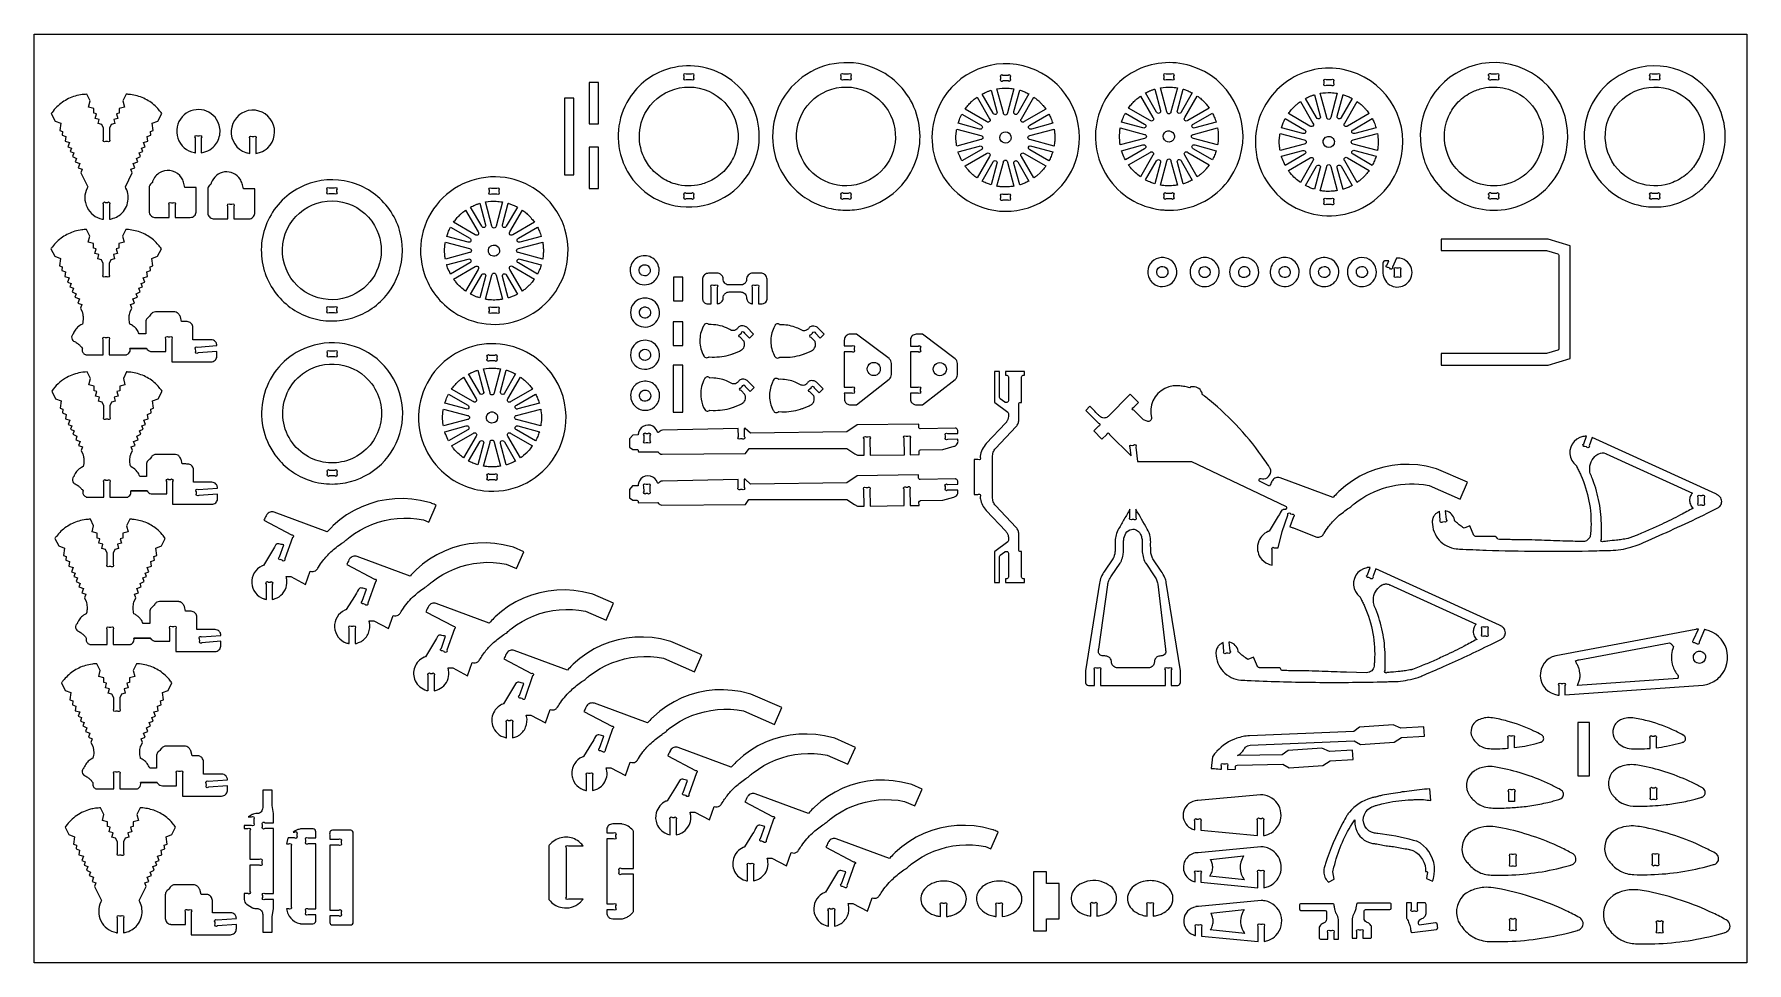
# Model space of a CAD drawing. Extents: x -397 to 474, y -267 to 204.
import ezdxf

# ---------------------------------------------------------------- set-up
doc = ezdxf.new("R2010")
doc.units = 0
doc.header["$MEASUREMENT"] = 0
doc.layers.get('0').update_dxf_attribs({"linetype": 'CONTINUOUS'})
doc.layers.add('SECTIONCUTEDGES', color=18, linetype='CONTINUOUS')

msp = doc.modelspace()

# ---------------------------------------------------------------- linework, layer by layer
msp.add_lwpolyline([(473.55, -267.46), (-396.54, -267.46), (-396.54, 204.18), (473.55, 204.18)], close=True)
at = {"layer": 'SECTIONCUTEDGES'}
for points in [[(-94.04, 132.7, 0.331784), (-53.78, 117.9, 0.331988), (-28.14, 152.27, 0.233331), (-42.18, 180.72, 0.233148), (-73.32, 186.89, 0.174605), (-93.24, 173.03, 0.237892), (-98.07, 141.07, 0.032676), (-96.33, 136.76, 0.03255)], [(-62.64, 181), (-65.3, 181, -1), (-66.36, 182.06), (-66.36, 182.94, -1), (-65.3, 184), (-62.64, 184, -1), (-61.58, 182.94), (-61.58, 182.06, -1)], [(-10.99, 126.34, 0.070963), (-2.72, 119.86, 0.069817), (7.18, 115.86, 0.034745), (12, 115.01, 0.061427), (21.33, 115.18, 0.222532), (47.89, 132.51, 0.429696), (34.07, 185.14, 0.275209), (-4.21, 183.8, 0.274744), (-21.32, 149.48, 0.086691), (-18.18, 137.03, 0.086412)], [(14.58, 184), (17.24, 184, -1), (18.3, 182.94), (18.3, 182.06, -1), (17.24, 181), (14.58, 181, -1), (13.52, 182.06), (13.52, 182.94, -1)], [(66.66, 129.82, 0.325322), (108.58, 116.07, 0.325497), (134.54, 151.72, 0.371858), (102.54, 188.79, 0.371962), (61.19, 162.56, 0.115164), (60.1, 145.54, 0.115322)], [(95.6, 183.44), (98.26, 183.44, -1), (99.32, 182.38), (99.32, 181.5, -1), (98.26, 180.44), (95.6, 180.44, -1), (94.54, 181.5), (94.54, 182.38, -1)], [(180.28, 114.81, 0.112364), (196.4, 118.51, 0.210055), (216, 141.43, 0.414116), (190.95, 188.15, 0.414311), (144.24, 163.12, 0.221929), (148.79, 131.71, 0.222236), (175.76, 115.06, 0.015157), (177.95, 114.87, 0.014233)], [(178.65, 184), (181.31, 184, -1), (182.37, 182.94), (182.37, 182.06, -1), (181.31, 181), (178.65, 181, -1), (177.59, 182.06), (177.59, 182.94, -1)], [(236.85, 121.11, 0.254136), (271.79, 113.46, 0.254134), (297.23, 138.62, 0.414116), (272.18, 185.34, 0.414311), (225.48, 160.3, 0.14489), (225.36, 139.03, 0.144775)], [(321.99, 122.81, 0.206957), (350.74, 115.21, 0.283205), (380.75, 140.58, 0.410681), (357.26, 187.74, 0.410721), (309.83, 164.82, 0.157062), (309.15, 141.87, 0.156826)], [(343.68, 184), (346.33, 184, -1), (347.4, 182.94), (347.4, 182.06, -1), (346.33, 181), (343.68, 181, -1), (342.61, 182.06), (342.61, 182.94, -1)], [(407.36, 122.12, 0.096009), (419.88, 117.1, 0.068853), (430.07, 116.56, 0.067711), (439.06, 118.57, 0.064759), (447.59, 123.06, 0.042288), (452.04, 126.8, 0.076087), (458.54, 135.6, 0.210202), (460.54, 164.37, 0.404304), (415.79, 186.41, 0.290152), (391.23, 156.95, 0.289788)], [(425.47, 184), (428.13, 184, -1), (429.19, 182.94), (429.19, 182.06, -1), (428.13, 181), (425.47, 181, -1), (424.41, 182.06), (424.41, 182.94, -1)], [(-84.46, 137.74, -0.080134), (-87.94, 144.68, -0.146264), (-88.14, 159.14, -0.425215), (-56.24, 176.15, -0.425051), (-40.42, 143.64, -0.087626), (-44.75, 136.17, -0.085811), (-51.5, 130.49, -0.071707), (-57.92, 127.89, -0.130273), (-70.87, 128.12, -0.084944), (-78.4, 131.72, -0.082952)], [(-5.58, 139.25, -0.428721), (3.91, 174.33, -0.428259), (38.51, 163.15, -0.400307), (27.87, 130.21, -0.399853)], [(89.68, 175.75), (92.59, 164.87, -1), (90.65, 164.07), (85.02, 173.81, -0.012176), (87.13, 174.81, -0.019565), (88.48, 175.35, -0.009363), (89.08, 175.55, 0.003121)], [(101.21, 176.44), (97.93, 164.18, -1), (95.88, 164.18), (92.6, 176.43, -0.057699), (97.98, 176.77, -0.024823)], [(108.8, 173.83), (103.17, 164.07, -1), (101.22, 164.87), (104.14, 175.76, 0.006199), (104.25, 175.73, -0.0186), (104.37, 175.7), (106.69, 174.85, -0.018388), (107.75, 174.36, 0.006129)], [(172.73, 176.3), (175.64, 165.43, -1), (173.7, 164.63), (168.07, 174.37, -0.012176), (170.18, 175.37, -0.019565), (171.53, 175.91, -0.009363), (172.13, 176.11, 0.003121)], [(184.26, 177), (180.98, 164.74, -1), (178.93, 164.74), (175.65, 176.99, -0.057699), (181.03, 177.33, -0.024823)], [(191.85, 174.39), (186.22, 164.63, -1), (184.27, 165.43), (187.19, 176.32, 0.006199), (187.3, 176.29, -0.0186), (187.42, 176.26), (189.74, 175.41, -0.018388), (190.8, 174.91, 0.006129)], [(265.5, 174.18), (262.21, 161.93, -1), (260.17, 161.93), (256.88, 174.18, -0.057699), (262.26, 174.52, -0.024823)], [(259.88, 181.19), (262.54, 181.19, -1), (263.6, 180.13), (263.6, 179.25, -1), (262.54, 178.19), (259.88, 178.19, -1), (258.82, 179.25), (258.82, 180.13, -1)], [(327.67, 134.1, -0.211285), (319.91, 152.82, -0.111358), (322.63, 163.69, -0.08886), (327.78, 170.55, -0.085912), (335.21, 175.39, -0.063127), (341.07, 177.08, -0.114379), (352.45, 176.24, -0.173245), (365.92, 166.11, -0.172762), (369.95, 149.7, -0.286521), (353.69, 128.71, -0.286207)], [(443.21, 133.29, -0.083314), (435.93, 128.91, -0.158081), (420.51, 127.96, -0.418063), (402.54, 158.82, -0.417665), (433.65, 176.41, -0.195857), (448.55, 164.77, -0.195502), (451.09, 145.99, -0.076037), (448.1, 138.99, -0.077055)], [(-361.32, 110.2), (-361.32, 117.72, -1), (-360.26, 118.78), (-359.39, 118.78, -1), (-358.32, 117.72), (-358.32, 110.2, 0.035031), (-356.37, 110.68, 0.079578), (-353.37, 112.19, 0.177317), (-349.12, 118.47, 0.17737), (-349.93, 126.01), (-350.25, 126.62), (-346.72, 133.75), (-347.41, 135.6), (-345.45, 136.33), (-346.24, 138.45), (-343.98, 139.29), (-344.65, 141.07), (-342.6, 142.08), (-343.26, 143.87), (-341.37, 144.58), (-342, 146.3), (-340.18, 146.97), (-341.02, 149.23), (-338.78, 149.8), (-339.11, 152.16), (-337.28, 152.84), (-337.54, 154.76), (-336.05, 155.31), (-336.56, 159.03), (-333.68, 160.1), (-331.78, 163.94, 0.016698), (-333.22, 165.79, 0.043492), (-335.81, 168.39, 0.077496), (-341.72, 171.99, 0.077508), (-348.46, 173.62, 0.010997), (-349.12, 173.66, -0.003666), (-349.78, 173.69), (-351.45, 170.32), (-350.66, 167.21), (-353.32, 166.54), (-353.32, 164.14), (-354.67, 163.8), (-354.07, 161.45), (-356.09, 160.94), (-355.54, 158.78), (-357.39, 158.31), (-358.32, 156.42), (-358.32, 150.73, -1), (-359.39, 149.67), (-360.26, 149.67, -1), (-361.32, 150.73), (-361.32, 156.42), (-362.26, 158.31), (-364.11, 158.78), (-363.56, 160.94), (-365.58, 161.45), (-364.98, 163.8), (-366.33, 164.14), (-366.33, 166.54), (-368.99, 167.21), (-368.2, 170.32), (-369.87, 173.69, 0.015709), (-372.2, 173.5, 0.042831), (-375.71, 172.78, 0.082017), (-382.23, 169.62, 0.080336), (-387.52, 164.44, 0.007539), (-387.69, 164.19, -0.002513), (-387.87, 163.94), (-385.97, 160.1), (-383.09, 159.03), (-383.6, 155.31), (-382.11, 154.76), (-382.37, 152.84), (-380.54, 152.16), (-380.87, 149.8), (-378.63, 149.23), (-379.47, 146.97), (-377.64, 146.3), (-378.28, 144.58), (-376.39, 143.87), (-377.05, 142.08), (-375, 141.07), (-375.67, 139.29), (-373.41, 138.45), (-374.2, 136.33), (-372.24, 135.6), (-372.92, 133.75), (-369.4, 126.62), (-369.72, 126.01, 0.232949), (-369.73, 116.26, 0.232949), (-362, 110.32, 0.011595), (-361.66, 110.26, -0.003865)], [(-314.66, 143.97), (-314.66, 151.48, -1), (-313.59, 152.54), (-312.72, 152.54, -1), (-311.66, 151.48), (-311.66, 143.97, 0.047597), (-309.28, 144.59, 0.100184), (-305.64, 146.82, 0.160083), (-302.31, 152.87, 0.160346), (-303.22, 159.7, 0.250499), (-311.63, 165.82, 0.250445), (-321.39, 162.23, 0.27053), (-323.6, 151.33, 0.270621), (-315.19, 144.05, 0.009062), (-314.92, 144.01, -0.003021)], [(-286.96, 143.65), (-286.96, 151.16, -1), (-285.9, 152.22), (-285.02, 152.22, -1), (-283.96, 151.16), (-283.96, 143.65, 0.047597), (-281.58, 144.27, 0.100184), (-277.94, 146.5, 0.760738), (-287.77, 165.38, 0.761228), (-289.03, 144.14, 0.024169), (-288.16, 143.89, 0.017962)], [(82.47, 172.24), (88.81, 161.25, -1), (87.36, 159.8), (76.38, 166.14, -0.014778), (77.85, 168.02, -0.028539), (79.57, 169.86, -0.018438), (80.64, 170.81, -0.011345)], [(117.44, 166.15), (106.45, 159.8, -1), (105, 161.25), (111.35, 172.24, 0.006303), (112.13, 171.67, -0.01891), (112.9, 171.09, -0.017187), (113.82, 170.28, -0.012321), (115.03, 169.07, -0.018926), (116.03, 167.95, -0.012469)], [(165.52, 172.8), (171.86, 161.81, -1), (170.41, 160.36), (159.43, 166.7, -0.014778), (160.9, 168.58, -0.028539), (162.62, 170.42, -0.018438), (163.69, 171.37, -0.011345)], [(200.49, 166.71), (189.5, 160.36, -1), (188.05, 161.81), (194.4, 172.8, 0.006303), (195.18, 172.23, -0.01891), (195.95, 171.65, -0.017187), (196.87, 170.83, -0.012321), (198.08, 169.63, -0.018926), (199.08, 168.5, -0.012469)], [(246.75, 169.98), (253.09, 159, -1), (251.64, 157.55), (240.66, 163.89, -0.014778), (242.14, 165.77, -0.028539), (243.86, 167.61, -0.018438), (244.92, 168.55, -0.011345)], [(253.96, 173.49), (256.87, 162.62, -1), (254.93, 161.81), (249.31, 171.56, -0.012176), (251.41, 172.56, -0.019565), (252.76, 173.1, -0.009363), (253.36, 173.3, 0.003121)], [(273.09, 171.58), (267.45, 161.81, -1), (265.51, 162.62), (268.42, 173.51, 0.006199), (268.53, 173.48, -0.0186), (268.65, 173.45), (270.97, 172.6, -0.018388), (272.04, 172.1, 0.006129)], [(281.72, 163.89), (270.74, 157.55, -1), (269.29, 159), (275.63, 169.98, 0.006303), (276.41, 169.42, -0.01891), (277.18, 168.83, -0.017187), (278.1, 168.02, -0.012321), (279.32, 166.82, -0.018926), (280.32, 165.69, -0.012469)], [(74.8, 163.59), (84.55, 157.96, -1), (83.74, 156.02), (72.87, 158.93, -0.012918), (73.54, 160.87, -0.018758), (74.09, 162.17, -0.010898), (74.44, 162.88, 0.003632)], [(120.95, 158.94), (110.07, 156.02, -1), (109.27, 157.97), (119.01, 163.59, -0.026072), (119.98, 161.57, -0.02074)], [(157.85, 164.15), (167.6, 158.52, -1), (166.79, 156.58), (155.92, 159.49, -0.012918), (156.59, 161.43, -0.018758), (157.14, 162.73, -0.010898), (157.49, 163.44, 0.003632)], [(204, 159.49), (193.12, 156.58, -1), (192.32, 158.52), (202.06, 164.15, -0.026072), (203.03, 162.13, -0.02074)], [(239.08, 161.34), (248.83, 155.71, -1), (248.02, 153.77), (237.16, 156.68, -0.012918), (237.83, 158.61, -0.018758), (238.37, 159.91, -0.010898), (238.72, 160.63, 0.003632)], [(285.23, 156.68), (274.36, 153.77, -1), (273.55, 155.71), (283.3, 161.34, -0.026072), (284.26, 159.32, -0.020703)], [(72.18, 156.01), (84.43, 152.73, -1), (84.43, 150.68), (72.18, 147.4, 0.006429), (72.03, 148.28, -0.01929), (71.91, 149.17), (71.78, 151.71), (71.91, 154.24, -0.018896), (72.03, 155.13, 0.006298)], [(98, 149.07, -0.761731), (94.62, 153.41, -0.761062), (99.75, 151.41, -0.135678), (99.2, 150, -0.135247)], [(121.64, 147.4), (109.38, 150.68, -1), (109.38, 152.73), (121.63, 156.01, -0.005477), (121.87, 154.15, -0.027167), (122.01, 151.84, -0.022163), (121.93, 149.91, -0.016966)], [(155.23, 156.57), (167.48, 153.29, -1), (167.48, 151.24), (155.23, 147.96, 0.006429), (155.08, 148.84, -0.01929), (154.96, 149.73), (154.83, 152.27), (154.96, 154.8, -0.018896), (155.08, 155.69, 0.006298)], [(155.9, 145.03), (166.79, 147.95, -1), (167.6, 146.01), (157.85, 140.38, -0.020623), (156.41, 143.57, -0.019978), (155.96, 144.81, -0.019766), (155.93, 144.92, 0.006588)], [(181.05, 149.63, -0.781821), (177.76, 154.08, -0.781093), (182.75, 151.69, -0.122906), (182.16, 150.45, -0.122447)], [(204.69, 147.96), (192.43, 151.24, -1), (192.43, 153.29), (204.68, 156.57, -0.035509), (205.04, 152.62, -0.037792), (204.83, 148.9, -0.007975), (204.76, 148.43, 0.002658)], [(202.07, 140.38), (192.32, 146.01, -1), (193.12, 147.95), (203.99, 145.04, -0.023422), (203.15, 142.7, -0.022807)], [(236.46, 153.76), (248.72, 150.48, -1), (248.72, 148.43), (236.46, 145.14, 0.006429), (236.32, 146.03, -0.01929), (236.19, 146.92), (236.06, 149.45), (236.19, 151.99, -0.018896), (236.31, 152.88, 0.006298)], [(262.26, 146.81, -0.385134), (258.67, 148.1, -0.384041), (259.59, 151.82, -0.445044), (263.7, 150.8, -0.443903)], [(285.92, 145.15), (273.66, 148.43, -1), (273.66, 150.48), (285.92, 153.76, -0.035509), (286.27, 149.81, -0.037792), (286.07, 146.09, -0.007975), (286, 145.62, 0.002658)], [(72.85, 144.47), (83.74, 147.39, -1), (84.55, 145.45), (74.8, 139.82, -0.020623), (73.36, 143.01, -0.019978), (72.91, 144.25, -0.019766), (72.88, 144.36, 0.006588)], [(76.38, 137.27), (87.36, 143.61, -1), (88.81, 142.16), (82.47, 131.18, -0.019294), (80.38, 132.83, -0.045903), (77.35, 135.97, -0.008546), (76.89, 136.56, -0.007227)], [(85.02, 129.6), (90.65, 139.35, -1), (92.59, 138.54), (89.68, 127.67, -0.012234), (87.81, 128.32, -0.017991), (86.56, 128.84, -0.010478), (85.79, 129.21, 0.003492)], [(92.6, 126.98), (95.88, 139.23, -1), (97.93, 139.23), (101.21, 126.98, -0.013089), (99.02, 126.71, -0.036535), (95.66, 126.63, -0.015577), (94.3, 126.74, -0.012352)], [(104.14, 127.65), (101.22, 138.54, -1), (103.17, 139.35), (108.8, 129.59, 0.006248), (107.75, 129.06, -0.018746), (106.69, 128.56), (104.37, 127.71, -0.018599), (104.25, 127.68, 0.006199)], [(111.35, 131.17), (105, 142.16, -1), (106.45, 143.61), (117.44, 137.27, -0.014529), (115.81, 135.19, -0.022653), (114.67, 133.94), (112.9, 132.33, -0.018394), (112.13, 131.74, 0.006131)], [(119.02, 139.82), (109.27, 145.45, -1), (110.07, 147.39), (120.94, 144.48, -0.023422), (120.11, 142.15, -0.022486)], [(159.43, 137.82), (170.41, 144.17, -1), (171.86, 142.72), (165.52, 131.74, -0.024397), (162.97, 133.81, -0.042082), (160.4, 136.53, -0.010889), (159.91, 137.17, 0.00363)], [(168.07, 130.16), (173.7, 139.9, -1), (175.64, 139.1), (172.73, 128.23, -0.012234), (170.86, 128.88, -0.017991), (169.61, 129.4, -0.010478), (168.84, 129.77, 0.003492)], [(175.65, 127.54), (178.93, 139.79, -1), (180.98, 139.79), (184.27, 127.54, -0.013089), (182.07, 127.27, -0.036535), (178.71, 127.19, -0.015577), (177.35, 127.3, -0.012352)], [(187.19, 128.21), (184.27, 139.1, -1), (186.22, 139.9), (191.85, 130.14, 0.006248), (190.8, 129.62, -0.018746), (189.74, 129.12), (187.42, 128.27, -0.018599), (187.3, 128.24, 0.006199)], [(194.4, 131.73), (188.05, 142.72, -1), (189.5, 144.17), (200.49, 137.83, -0.014529), (198.86, 135.75, -0.022653), (197.72, 134.5), (195.95, 132.89, -0.018394), (195.18, 132.3, 0.006131)], [(237.14, 142.22), (248.02, 145.14, -1), (248.83, 143.19), (239.08, 137.57, -0.020623), (237.64, 140.75, -0.019978), (237.19, 141.99, -0.019766), (237.16, 142.11, 0.006588)], [(240.66, 135.01), (251.65, 141.36, -1), (253.09, 139.91), (246.75, 128.92, -0.024397), (244.2, 130.99, -0.042082), (241.63, 133.72, -0.010889), (241.14, 134.36, 0.00363)], [(275.63, 128.92), (269.29, 139.91, -1), (270.74, 141.36), (281.72, 135.01, -0.014529), (280.09, 132.94, -0.022653), (278.96, 131.69), (277.18, 130.07, -0.018394), (276.41, 129.49, 0.006131)], [(283.3, 137.57), (273.55, 143.19, -1), (274.36, 145.14), (285.23, 142.23, -0.023422), (284.38, 139.88, -0.022807)], [(-327.95, 111.12), (-327.95, 117.45, -1), (-326.89, 118.51), (-326.01, 118.51, -1), (-324.95, 117.45), (-324.95, 111.12, -0.001261), (-318.79, 111.1, 0.007568), (-317.25, 111.12, 0.17911), (-315.23, 111.93, 0.186027), (-314.28, 113.8, 0.012625), (-314.27, 113.9, 0.006307), (-314.26, 114.11, 0.00914), (-314.25, 116.55, -0.008036), (-314.2, 126.34), (-320.02, 126.34, 0.003437), (-320.7, 128.96, 0.080686), (-321.73, 131.27, 0.363611), (-331.82, 134.31, 0.187458), (-336.14, 130.07, 0.018465), (-336.3, 129.67, 0.013194), (-336.49, 129.09, 0.057236), (-336.53, 128.92, -0.140672), (-336.59, 128.75, -0.134911), (-336.73, 128.64, 0.061956), (-337.01, 128.47, 0.116179), (-337.83, 127.48, 0.105792), (-338.17, 126.12), (-338.17, 114.11, 0.17911), (-337.36, 112.08, 0.186027), (-335.48, 111.13, 0.012625), (-335.38, 111.13, 0.006307), (-335.18, 111.12, 0.008514), (-332.65, 111.1, -0.002207)], [(-298.15, 110.41), (-298.15, 116.73, -1), (-297.09, 117.79), (-296.21, 117.79, -1), (-295.15, 116.73), (-295.15, 110.41, -0.001261), (-288.99, 110.39, 0.007568), (-287.45, 110.41, 0.17911), (-285.43, 111.21, 0.186027), (-284.48, 113.09, 0.012625), (-284.47, 113.19, 0.006307), (-284.47, 113.39, 0.00914), (-284.45, 115.84, -0.008036), (-284.4, 125.63), (-290.23, 125.63, 0.002778), (-290.91, 128.27, 0.080686), (-291.93, 130.56, 0.286261), (-299.84, 134.21, 0.286452), (-306.59, 128.71, 0.036637), (-306.74, 128.17, -0.114416), (-306.79, 128.04, -0.116624), (-306.93, 127.92, 0.081245), (-307.51, 127.5, 0.097719), (-308.12, 126.58, 0.089338), (-308.37, 125.4), (-308.37, 113.39, 0.17911), (-307.56, 111.37, 0.186027), (-305.69, 110.42, 0.012625), (-305.59, 110.41, 0.006307), (-305.38, 110.41, 0.008514), (-302.85, 110.39, -0.002207)], [(-182.33, 62.3, 0.063566), (-173.44, 58.37, 0.120276), (-155.69, 57.48, 0.147825), (-136.54, 67.52, 0.278823), (-126.91, 105.11, 0.15407), (-139.62, 123.75, 0.113627), (-154.8, 130.89, 0.268788), (-190.61, 119.36, 0.26905), (-198.39, 82.58, 0.085445), (-192.5, 71.48, 0.083649), (-183.07, 62.77, 0.004404), (-182.7, 62.53, 0.004421)], [(249.3, 127.34), (254.93, 137.09, -1), (256.88, 136.29), (253.96, 125.42, -0.012234), (252.09, 126.07, -0.017991), (250.84, 126.59, -0.010478), (250.07, 126.96, 0.003492)], [(256.88, 124.72), (260.17, 136.98, -1), (262.21, 136.98), (265.5, 124.73, -0.013089), (263.3, 124.46, -0.036535), (259.94, 124.38, -0.015577), (258.58, 124.49, -0.012352)], [(268.42, 125.4), (265.51, 136.29, -1), (267.45, 137.09), (273.09, 127.33, 0.006248), (272.04, 126.81, -0.018746), (270.97, 126.31), (268.65, 125.46, -0.018599), (268.54, 125.43, 0.006199)], [(-278.81, 81.59, 0.083187), (-272.59, 71.15, 0.15872), (-253.8, 59.55, 0.155063), (-232.1, 61.07, 0.155089), (-215.26, 74.83, 0.166511), (-209.57, 97.32, 0.16632), (-218.86, 118.6, 0.164857), (-239.05, 129.71, 0.165101), (-261.81, 126.24, 0.174897), (-278.35, 108.35, 0.174968), (-279.64, 84.02, 0.009023), (-279.22, 82.71, 0.010489)], [(-243.96, 123.13), (-246.62, 123.13, -1), (-247.68, 124.19), (-247.68, 125.07, -1), (-246.62, 126.13), (-243.96, 126.13, -1), (-242.9, 125.07), (-242.9, 124.19, -1)], [(-161.59, 123), (-164.25, 123, -1), (-165.31, 124.06), (-165.31, 124.94, -1), (-164.25, 126), (-161.59, 126, -1), (-160.53, 124.94), (-160.53, 124.06, -1)], [(-65.3, 123.53), (-62.64, 123.53, -1), (-61.58, 122.47), (-61.58, 121.59, -1), (-62.64, 120.53), (-65.3, 120.53, -1), (-66.36, 121.59), (-66.36, 122.47, -1)], [(14.58, 123.53), (17.24, 123.53, -1), (18.3, 122.47), (18.3, 121.59, -1), (17.24, 120.53), (14.58, 120.53, -1), (13.52, 121.59), (13.52, 122.47, -1)], [(98.26, 119.97), (95.6, 119.97, -1), (94.54, 121.03), (94.54, 121.91, -1), (95.6, 122.97), (98.26, 122.97, -1), (99.32, 121.91), (99.32, 121.03, -1)], [(182.37, 122.47), (182.37, 121.59, -1), (181.31, 120.53), (178.65, 120.53, -1), (177.59, 121.59), (177.59, 122.47, -1), (178.65, 123.53), (181.31, 123.53, -1)], [(343.68, 123.53), (346.33, 123.53, -1), (347.4, 122.47), (347.4, 121.59, -1), (346.33, 120.53), (343.68, 120.53, -1), (342.61, 121.59), (342.61, 122.47, -1)], [(425.47, 123.53), (428.13, 123.53, -1), (429.19, 122.47), (429.19, 121.59, -1), (428.13, 120.53), (425.47, 120.53, -1), (424.41, 121.59), (424.41, 122.47, -1)], [(-266.12, 80.36, -0.439479), (-257.55, 116.32, -0.439058), (-222.43, 104.73, -0.174074), (-221.08, 87.85, -0.173675), (-230.78, 73.93, -0.202252), (-249.79, 69.7, -0.201817)], [(-177.39, 114.8), (-171.04, 103.81, -1), (-172.49, 102.36), (-183.47, 108.7, -0.014778), (-182, 110.58, -0.028539), (-180.28, 112.42, -0.018438), (-179.21, 113.37, -0.011345)], [(-170.17, 118.3), (-167.26, 107.43, -1), (-169.2, 106.63), (-174.83, 116.37, -0.012176), (-172.72, 117.37, -0.019565), (-171.37, 117.91, -0.009363), (-170.77, 118.11, 0.003121)], [(-158.64, 118.99), (-161.92, 106.74, -1), (-163.97, 106.74), (-167.25, 118.99, -0.057699), (-161.88, 119.33, -0.024823)], [(-151.05, 116.39), (-156.69, 106.63, -1), (-158.63, 107.43), (-155.71, 118.32, 0.006199), (-155.6, 118.29, -0.0186), (-155.49, 118.26), (-153.16, 117.41, -0.018388), (-152.1, 116.91, 0.006129)], [(-142.41, 108.71), (-153.4, 102.36, -1), (-154.85, 103.81), (-148.51, 114.79, 0.006303), (-147.72, 114.23, -0.01891), (-146.96, 113.64, -0.017187), (-146.03, 112.83, -0.012321), (-144.82, 111.63, -0.018926), (-143.82, 110.5, -0.012469)], [(259.88, 120.72), (262.54, 120.72, -1), (263.6, 119.66), (263.6, 118.78, -1), (262.54, 117.72), (259.88, 117.72, -1), (258.82, 118.78), (258.82, 119.66, -1)], [(-347.9, 44.6), (-339.48, 44.59, -0.159762), (-339.4, 44.51, 0.066488), (-339.15, 44.12, 0.224273), (-336.83, 43.02, -0.000395), (-329.62, 43.03), (-329.62, 49.36, -1), (-328.56, 50.42), (-327.68, 50.42, -1), (-326.62, 49.36), (-326.62, 37.77), (-306.72, 37.77, 0.17911), (-304.7, 38.58, 0.186027), (-303.75, 40.45, 0.031019), (-303.72, 41.33, -0.005772), (-303.73, 42.97), (-313.34, 42.27, -1), (-314.47, 43.25), (-314.54, 44.15, -1), (-313.56, 45.29), (-303.73, 46, 0.052573), (-303.88, 46.87, 0.128734), (-304.59, 48.09, 0.098804), (-305.5, 48.7, 0.090544), (-306.66, 48.95), (-315.93, 48.95, -0.002036), (-315.92, 53.02, 0.007854), (-315.93, 55.21, 0.165437), (-316.64, 57.13, 0.175912), (-318.29, 58.13, 0.045646), (-319.34, 58.24, 0.003185), (-321.69, 58.26), (-322.3, 60.66, 0.035592), (-322.39, 60.86, 0.008238), (-322.88, 61.66, 0.105793), (-323.85, 62.65, 0.114267), (-325.06, 63.11, 0.016414), (-325.19, 63.12, 0.008238), (-325.46, 63.13), (-334.93, 63.13, 0.110419), (-336.28, 62.79, 0.110418), (-337.35, 61.91, 0.022316), (-338.06, 60.9, -0.059806), (-338.26, 60.66, -0.058444), (-338.46, 60.51, 0.099091), (-339.23, 59.83, 0.081372), (-339.66, 59.03, 0.073068), (-339.84, 58.03, 0.009886), (-339.85, 56.81, -0.001648), (-339.84, 51.95), (-343.24, 51.95, 0.019577), (-343.81, 53.17, 0.043762), (-344.5, 54.26, 0.056859), (-345.82, 55.63, 0.05369), (-347.5, 56.75, 0.039391), (-347.82, 56.88, -0.141623), (-347.9, 56.93), (-348.09, 57.71, -0.054644), (-348.33, 60.11, -0.056928), (-348.04, 62.42, -0.006856), (-347.88, 63.02, -0.024199), (-347.83, 63.18), (-346.9, 65.05), (-347.59, 66.9), (-345.63, 67.63), (-346.42, 69.75), (-344.16, 70.59), (-344.83, 72.38), (-342.78, 73.39), (-343.44, 75.18), (-341.55, 75.88), (-342.18, 77.6), (-340.36, 78.28), (-341.2, 80.53), (-338.96, 81.1), (-339.29, 83.47), (-337.46, 84.15), (-337.72, 86.07), (-336.23, 86.62), (-336.74, 90.34), (-333.86, 91.41), (-331.96, 95.25, 0.016698), (-333.4, 97.09, 0.043491), (-335.99, 99.69, 0.077496), (-341.9, 103.3, 0.077508), (-348.64, 104.93, 0.010997), (-349.3, 104.97, -0.003666), (-349.96, 105), (-351.63, 101.62), (-350.84, 98.52), (-353.5, 97.85), (-353.5, 95.45), (-354.85, 95.11), (-354.25, 92.75), (-356.27, 92.24), (-355.72, 90.08), (-357.57, 89.61), (-358.5, 87.72), (-358.5, 82.04, -1), (-359.57, 80.98), (-360.44, 80.98, -1), (-361.5, 82.04), (-361.5, 87.72), (-362.44, 89.61), (-364.29, 90.08), (-363.74, 92.24), (-365.76, 92.75), (-365.16, 95.11), (-366.51, 95.45), (-366.51, 97.85), (-369.17, 98.52), (-368.38, 101.62), (-370.05, 105, 0.015709), (-372.38, 104.8, 0.042831), (-375.89, 104.08, 0.078645), (-382.23, 101.06, 0.078653), (-387.34, 96.22, 0.010048), (-387.69, 95.74, -0.003349), (-388.05, 95.25), (-386.15, 91.41), (-383.27, 90.34), (-383.78, 86.62), (-382.29, 86.07), (-382.55, 84.15), (-380.72, 83.47), (-381.05, 81.1), (-378.81, 80.53), (-379.65, 78.28), (-377.82, 77.6), (-378.46, 75.88), (-376.56, 75.18), (-377.23, 73.39), (-375.18, 72.38), (-375.85, 70.59), (-373.59, 69.75), (-374.38, 67.63), (-372.42, 66.9), (-373.1, 65.05), (-372.18, 63.18, -0.036497), (-371.99, 62.58, -0.035573), (-371.73, 60.85, -0.036385), (-371.71, 59.27, -0.0364), (-371.92, 57.71), (-372.11, 56.93), (-372.9, 56.54, 0.075892), (-374.95, 54.92, 0.075892), (-376.43, 52.77, 0.038064), (-376.63, 52.23, -0.074201), (-376.77, 51.95, -0.053422), (-376.89, 51.8, 0.096755), (-377.35, 51.16, 0.145353), (-377.52, 49.83, 0.145421), (-376.94, 48.62, 0.10301), (-376.54, 48.32, -0.049055), (-374.78, 47.3, -0.034046), (-373.6, 46.33, -0.034058), (-372.57, 45.21), (-372.11, 44.6, -0.13896), (-372.12, 44.5, 0.06537), (-372.21, 44.1, 0.165435), (-371.83, 42.51, 0.165462), (-370.56, 41.49, 0.012695), (-370.38, 41.43, 0.03751), (-370.31, 41.41), (-361.5, 41.41), (-361.5, 49.03, -1), (-360.44, 50.09), (-359.57, 50.09, -1), (-358.5, 49.03), (-358.5, 41.41), (-349.69, 41.41, 0.089286), (-349.16, 41.6, 0.087241), (-348.41, 42.2, 0.127053), (-347.88, 43.27, 0.114164), (-347.9, 44.6), (-339.48, 44.59)], [(-185.05, 106.15), (-175.31, 100.52, -1), (-176.11, 98.58), (-186.98, 101.49, -0.012918), (-186.31, 103.43, -0.018758), (-185.76, 104.73, -0.010898), (-185.41, 105.44, 0.003632)], [(-138.91, 101.49), (-149.78, 98.58, -1), (-150.58, 100.52), (-140.84, 106.15, -0.026072), (-139.88, 104.13, -0.02074)], [(-187.67, 98.57), (-175.42, 95.29, -1), (-175.42, 93.24), (-187.67, 89.96, 0.006429), (-187.82, 90.84, -0.01929), (-187.94, 91.73), (-188.07, 94.26), (-187.94, 96.8, -0.018896), (-187.82, 97.69, 0.006298)], [(-161.85, 91.63, -0.520017), (-165.8, 94.13, -0.519794), (-162.1, 96.99, -0.315968), (-160.09, 94.4, -0.315775)], [(-138.21, 89.96), (-150.47, 93.24, -1), (-150.47, 95.29), (-138.22, 98.57, -0.005477), (-137.98, 96.71, -0.027167), (-137.85, 94.4, -0.022163), (-137.92, 92.47, -0.016966)], [(318.24, 36.15), (372.7, 36.15), (383.84, 39.52), (383.84, 96.73), (372.7, 100.11), (318.24, 100.11), (318.24, 94.3), (371.84, 94.3), (377.49, 92.6, -0.331314), (378.02, 91.88), (378.02, 44.37, -0.331314), (377.49, 43.65), (371.84, 41.96), (318.24, 41.96)], [(-187, 87.03), (-176.11, 89.95, -1), (-175.31, 88.01), (-185.05, 82.38, -0.020623), (-186.5, 85.57, -0.019978), (-186.94, 86.81, -0.019766), (-186.97, 86.92, 0.006588)], [(-140.84, 82.38), (-150.58, 88.01, -1), (-149.78, 89.95), (-138.91, 87.04, -0.023422), (-139.75, 84.69, -0.022807)], [(-91.62, 79.06, 0.155406), (-87.68, 77.02, 0.152514), (-83.2, 77.63, 0.115137), (-80.66, 79.63, 0.20973), (-79.11, 85.4, 0.510659), (-89.74, 90.88, 0.510196)], [(-88.83, 82.81, -0.493086), (-87.15, 87, -0.496276), (-83.57, 84.28, -0.270598), (-85, 81.82, -0.267947), (-87.87, 81.85, -0.063066), (-88.41, 82.27, -0.063066)], [(171.9, 77.69, 0.865068), (182.73, 87.51, 0.86425), (169.55, 81.2, 0.072818), (170.47, 79.28, 0.072347)], [(193.71, 77.47, 0.318391), (202.24, 77.26, 0.317954), (205.28, 85.24, 0.517503), (194.02, 89.53, 0.517001)], [(213.52, 77.69, 0.74091), (225.3, 85.51, 0.740811), (211.16, 85.59, 0.14889), (211.14, 81.28, 0.148825)], [(234.09, 77.69, 0.331799), (242.9, 77.26, 0.331521), (245.84, 85.59, 0.502041), (234.67, 89.52, 0.501728)], [(254.75, 77.27, 0.63423), (266.23, 84.1, 0.633992), (253.65, 88.61, 0.223996), (251.53, 82.68, 0.223818)], [(273.59, 77.47, 0.166963), (277.97, 76.01, 0.218695), (283.71, 78.69, 0.177291), (285.39, 83.3, 0.171132), (283.71, 88.09, 0.189397), (279.15, 90.69, 0.183559), (273.88, 89.51, 0.164151), (271.07, 85.92, 0.158029), (270.96, 81.2, 0.081931), (271.92, 79.21, 0.075339)], [(295.58, 90.52), (293.55, 85.88, -1), (292.16, 85.33), (291.35, 85.68, -1), (290.8, 87.08), (291.67, 89.07), (289.5, 89.07, 0.146455), (289.1, 88.86, 0.196282), (288.7, 87.96), (288.71, 82.77, 0.597776), (300.47, 77.21, 0.597766), (298.63, 90.09, 0.052723), (297.25, 90.43, 0.044487)], [(-183.48, 79.82), (-172.49, 86.17, -1), (-171.04, 84.72), (-177.38, 73.73, -0.024397), (-179.94, 75.81, -0.042082), (-182.51, 78.53, -0.010889), (-183, 79.17, 0.00363)], [(-174.83, 72.15), (-169.2, 81.9, -1), (-167.26, 81.1), (-170.17, 70.23, -0.012234), (-172.05, 70.88, -0.017991), (-173.29, 71.4, -0.010478), (-174.06, 71.77, 0.003492)], [(-167.25, 69.53), (-163.97, 81.79, -1), (-161.92, 81.79), (-158.64, 69.54, -0.013089), (-160.83, 69.27, -0.036535), (-164.19, 69.19, -0.015577), (-165.55, 69.3, -0.012352)], [(-155.71, 70.21), (-158.63, 81.1, -1), (-156.69, 81.9), (-151.05, 72.14, 0.006248), (-152.1, 71.62, -0.018746), (-153.16, 71.12), (-155.49, 70.27, -0.018599), (-155.6, 70.24, 0.006199)], [(-148.5, 73.73), (-154.85, 84.72, -1), (-153.4, 86.17), (-142.42, 79.83, -0.014529), (-144.04, 77.75, -0.022653), (-145.18, 76.5), (-146.96, 74.88, -0.018394), (-147.72, 74.3, 0.006131)], [(-52.56, 67.3), (-52.56, 75.6, -1), (-51.5, 76.66), (-50.55, 76.66, -1), (-49.49, 75.6), (-49.49, 67.3, 0.052408), (-48.62, 67.45, 0.128325), (-47.38, 68.18, 0.197605), (-46.52, 70.25, -0.097222), (-46.28, 71.43, -0.148336), (-45.21, 72.73, -0.139985), (-43.52, 73.28), (-37.62, 73.28, -0.145828), (-35.88, 72.7, -0.209993), (-34.65, 70.68, -0.026239), (-34.61, 70.14, 0.09194), (-34.4, 69.15, 0.131652), (-33.46, 67.92, 0.131653), (-32.03, 67.33, 0.024549), (-31.84, 67.31, -0.008181), (-31.64, 67.3), (-31.64, 75.6, -1), (-30.58, 76.66), (-29.7, 76.66, -1), (-28.64, 75.6), (-28.64, 67.3, -0.00462), (-26.75, 67.29, 0.14671), (-25.3, 67.71, 0.128813), (-24.55, 68.52, 0.116385), (-24.24, 69.69), (-24.24, 79.8, 0.17911), (-25.05, 81.82, 0.186027), (-26.92, 82.77, 0.012625), (-27.03, 82.78, 0.006307), (-27.23, 82.79), (-31.64, 82.79, 0.145828), (-33.38, 82.21, 0.209993), (-34.6, 80.19, 0.026239), (-34.65, 79.65, -0.09194), (-34.86, 78.66, -0.148336), (-35.92, 77.36, -0.139985), (-37.62, 76.81), (-43.52, 76.81, -0.145828), (-45.26, 77.39, -0.209993), (-46.48, 79.41, -0.026239), (-46.52, 79.95, 0.09194), (-46.73, 80.94, 0.148336), (-47.8, 82.24, 0.139985), (-49.49, 82.79), (-53.98, 82.79, 0.17911), (-56, 81.98, 0.186027), (-56.95, 80.11, 0.012625), (-56.96, 80, 0.006307), (-56.96, 79.8), (-56.96, 69.69, 0.17911), (-56.32, 68.08, 0.185411), (-54.82, 67.31, 0.029365), (-54.37, 67.29, -0.004893)], [(175.75, 80.68, -0.127868), (174.46, 81.53, -0.137935), (173.82, 82.81, -0.320239), (175.22, 85.85, -0.324958), (178.51, 85.49, -0.217691), (179.44, 83.31, -0.220677), (178.4, 81.2, -0.140127), (176.9, 80.56, -0.112138)], [(197.41, 80.64, -0.15519), (195.89, 81.68, -0.312546), (195.7, 84.86, -0.392669), (199.39, 85.91, -0.389755), (200.74, 82.29, -0.204093), (199.23, 80.79, -0.136251), (197.55, 80.61, -0.015884), (197.48, 80.62, -0.015468)], [(216.41, 81.2, -0.389326), (215.92, 85.04, -0.393682), (219.68, 85.82, -0.425563), (220.57, 81.85, -0.30245), (217.64, 80.61, -0.064927), (216.99, 80.82, -0.063676)], [(236.12, 82.41, -0.275396), (236.61, 85.21, -0.267762), (239.36, 86.17, -0.183622), (241.01, 85.16, -0.175376), (241.62, 83.24, -0.249087), (240.31, 81, -0.472136)], [(257.9, 80.72, -0.160814), (256.52, 81.81, -0.156528), (256.04, 83.54, -0.261047), (257.44, 85.84, -0.251161), (260.22, 85.89, -0.13635), (261.27, 84.93, -0.240204), (261.49, 82.29, -0.195756), (260.03, 80.79, -0.192418)], [(277.03, 80.72, -0.355945), (275.19, 83.81, -0.188687), (276.2, 85.58, -0.315158), (279.48, 85.8, -0.316961), (280.79, 82.81, -0.219082), (279.4, 80.91, -0.217765)], [(295.65, 85.55), (296.53, 85.55, -1), (297.59, 84.48), (297.59, 81.83, -1), (296.53, 80.76), (295.65, 80.76, -1), (294.59, 81.83), (294.59, 84.48, -1)], [(-91.18, 57.35, 0.32468), (-82.56, 56.4, 0.324261), (-78.98, 64.31, 0.315456), (-85.12, 70.12, 0.314906), (-92.7, 66.34, 0.16802), (-93.49, 61.59, 0.16772)], [(-246.62, 65.66), (-243.96, 65.66, -1), (-242.9, 64.6), (-242.9, 63.72, -1), (-243.96, 62.66), (-246.62, 62.66, -1), (-247.68, 63.72), (-247.68, 64.6, -1)], [(-160.53, 64.47), (-160.53, 63.59, -1), (-161.59, 62.53), (-164.25, 62.53, -1), (-165.31, 63.59), (-165.31, 64.47, -1), (-164.25, 65.53), (-161.59, 65.53, -1)], [(-88.4, 61.01, -0.342692), (-88.54, 64.41, -0.167354), (-86.92, 65.57, -0.066194), (-86.35, 65.66, -0.053141), (-85.63, 65.6, -0.194534), (-83.91, 64.49, -0.255691), (-83.59, 61.71, -0.265791), (-85.77, 60.01, -0.258961)], [(-35.93, 48.35), (-37.85, 50.29, -1), (-37.85, 51.79), (-37.22, 52.41, -1), (-35.72, 52.4), (-33.2, 49.86), (-31.16, 51.88), (-34.56, 55.31, 0.061834), (-35.06, 55.61, 0.071753), (-36.42, 56, 0.070796), (-37.47, 56, 0.180454), (-38.92, 55.2, 0.028701), (-39.26, 54.74, -0.064537), (-39.64, 54.31, -0.217452), (-41.86, 53.65, -0.017845), (-42.13, 53.7, -0.040508), (-42.25, 53.74, -0.048621), (-42.55, 53.89, 0.025713), (-43.74, 54.56, 0.05669), (-48.03, 56.13, 0.056735), (-52.55, 56.69), (-53.71, 56.67, -0.12534), (-53.82, 56.74, 0.109514), (-54.25, 57.06, 0.209609), (-55.56, 57.08, 0.125437), (-56.1, 56.67, 0.040174), (-56.2, 56.5, 0.008606), (-56.63, 55.71, 0.123368), (-58.36, 48.27, 0.12115), (-56.37, 40.77, 0.018916), (-56.17, 40.42, 0.113433), (-55.83, 40.09, 0.1368), (-54.91, 39.83, 0.136799), (-53.98, 40.09, 0.077822), (-53.85, 40.2, -0.14103), (-53.71, 40.29), (-52.11, 40.21, 0.039745), (-47.24, 40.49, 0.041404), (-42.67, 41.51, 0.004978), (-41.66, 41.84, 0.009757), (-41.15, 42.02), (-38.29, 43.23, 0.025645), (-37.18, 43.82, 0.123538), (-36.07, 44.94, 0.094777), (-35.64, 46.12, 0.094759), (-35.68, 47.38, 0.002266), (-35.85, 48.16, 0.072469)], [(0.11, 48.22), (-1.81, 50.17, -1), (-1.81, 51.67), (-1.18, 52.29, -1), (0.32, 52.28), (2.84, 49.73), (4.88, 51.75), (1.47, 55.19, 0.061834), (0.98, 55.49, 0.071753), (-0.38, 55.88, 0.070796), (-1.43, 55.87, 0.180454), (-2.88, 55.07, 0.028701), (-3.22, 54.62, -0.064537), (-3.6, 54.19, -0.217452), (-5.82, 53.53, -0.101565), (-6.54, 53.78, 0.041153), (-9.26, 55.13, 0.046108), (-12.82, 56.18, 0.046145), (-16.51, 56.56), (-17.67, 56.54, -0.125395), (-17.81, 56.64, 0.143049), (-18.37, 57, 0.126432), (-19.2, 57.03, 0.126548), (-19.94, 56.66, 0.084828), (-20.17, 56.38, 0.021693), (-20.83, 55.09, 0.112451), (-22.32, 48.01, 0.11463), (-20.59, 41.12, 0.017441), (-20.15, 40.32, 0.121465), (-19.79, 39.97, 0.1368), (-18.87, 39.71, 0.136799), (-17.94, 39.97, 0.077822), (-17.82, 40.07, -0.14103), (-17.67, 40.17), (-16.08, 40.09, 0.039745), (-11.3, 40.36, 0.039745), (-6.63, 41.39, 0.006634), (-5.72, 41.68, 0.009757), (-5.11, 41.9), (-2.25, 43.1, 0.025645), (-1.14, 43.7, 0.123538), (-0.03, 44.81, 0.094777), (0.39, 45.97, 0.090384), (0.36, 47.26, 0.012931), (0.18, 48.07, 0.06611)], [(-274.3, -9.39, 0.073328), (-267.04, -16.85, 0.072163), (-257.81, -22.01, 0.043335), (-252.16, -23.62, 0.077023), (-241.03, -24.05, 0.300807), (-210.8, 1.41, 0.30038), (-222.39, 39.24, 0.14707), (-241.42, 47.24, 0.147132), (-261.69, 43.41, 0.217851), (-280.08, 19.88, 0.218138)], [(-243.85, 40.3), (-246.51, 40.3, -1), (-247.57, 41.36), (-247.57, 42.24, -1), (-246.51, 43.3), (-243.85, 43.3, -1), (-242.79, 42.24), (-242.79, 41.36, -1)], [(-190.83, -16.42, 0.086412), (-180.45, -24.05, 0.086691), (-168.15, -27.7, 0.274319), (-133.2, -12.11, 0.379188), (-138.63, 37.28, 0.257222), (-173.81, 45.63, 0.257249), (-199.66, 20.35, 0.132982), (-200.22, 0.77, 0.132968)], [(-91.42, 36.13, 0.908245), (-80.07, 45.48, 0.907727), (-93.01, 38.48, 0.048368), (-92.33, 37.23, 0.048083)], [(-89.04, 41.2, -0.32992), (-87.16, 44.02, -0.330155), (-83.93, 43.05, -0.311912), (-83.81, 39.86, -0.306946), (-86.78, 38.57, -0.144672), (-88.16, 39.28, -0.191691)], [(15.05, 45.86), (19.01, 45.86, -1), (20.07, 44.8), (20.07, 43.92, -1), (19.01, 42.86), (15.05, 42.86), (15.05, 24.93), (19.01, 24.93, -1), (20.07, 23.87), (20.07, 22.99, -1), (19.01, 21.93), (15.05, 21.93, 0.001297), (15.06, 18.89, 0.098998), (15.28, 17.79, 0.147443), (16.36, 16.49, 0.140954), (18.04, 15.96), (21.17, 15.96), (37.8, 28.93, 0.106822), (38.63, 29.98, 0.106822), (38.95, 31.29), (38.95, 37, 0.109057), (38.62, 38.32, 0.109056), (37.76, 39.39), (21.17, 51.82), (18.04, 51.82, 0.17911), (16.01, 51.01, 0.186027), (15.06, 49.14, 0.027942), (15.03, 48.48, -0.002697)], [(48.63, 45.8), (52.59, 45.8, -1), (53.65, 44.74), (53.65, 43.86, -1), (52.59, 42.8), (48.63, 42.8), (48.63, 24.87), (52.59, 24.87, -1), (53.65, 23.81), (53.65, 22.94, -1), (52.59, 21.87), (48.63, 21.87, 0.001297), (48.64, 18.84, 0.098998), (48.86, 17.74, 0.147443), (49.94, 16.44, 0.140954), (51.62, 15.91), (54.75, 15.91), (71.38, 28.87, 0.106822), (72.21, 29.93, 0.106822), (72.53, 31.23), (72.53, 36.94, 0.109057), (72.2, 38.27, 0.109056), (71.34, 39.33), (54.75, 51.77), (51.62, 51.77, 0.17911), (49.59, 50.96, 0.186027), (48.64, 49.08, 0.027942), (48.61, 48.43, -0.002697)], [(-257.16, -10.5, -0.255596), (-270.22, 9.75, -0.255597), (-260.22, 31.68, -0.199106), (-241.61, 36.41, -0.198719), (-225.09, 26.59, -0.237123), (-221.13, 4.41, -0.236962), (-236.57, -12.01, -0.106383), (-247.04, -13.47, -0.106542)], [(-165.26, 41.24), (-162.6, 41.24, -1), (-161.54, 40.18), (-161.54, 39.3, -1), (-162.6, 38.24), (-165.26, 38.24, -1), (-166.32, 39.3), (-166.32, 40.18, -1)], [(-347.54, -27.76), (-339.12, -27.77, -0.159762), (-339.04, -27.85, 0.066488), (-338.8, -28.25, 0.224273), (-336.48, -29.34, -0.000395), (-329.26, -29.33), (-329.26, -23.01, -1), (-328.2, -21.95), (-327.32, -21.95, -1), (-326.26, -23.01), (-326.26, -34.59), (-306.37, -34.59, 0.17911), (-304.34, -33.79, 0.186027), (-303.4, -31.91, 0.031019), (-303.36, -31.03, -0.005772), (-303.38, -29.39), (-312.98, -30.1, -1), (-314.12, -29.12), (-314.18, -28.21, -1), (-313.2, -27.08), (-303.38, -26.36, 0.052573), (-303.52, -25.5, 0.128734), (-304.23, -24.28, 0.098804), (-305.14, -23.67, 0.090544), (-306.31, -23.42), (-315.58, -23.42, -0.002036), (-315.56, -19.34, 0.007854), (-315.58, -17.15, 0.165437), (-316.28, -15.23, 0.175912), (-317.93, -14.23, 0.045646), (-318.98, -14.12, 0.003185), (-321.34, -14.11), (-321.94, -11.7, 0.035592), (-322.04, -11.51, 0.008238), (-322.52, -10.71, 0.105793), (-323.5, -9.71, 0.114267), (-324.71, -9.26, 0.016414), (-324.84, -9.24, 0.008238), (-325.1, -9.23), (-334.58, -9.23, 0.110419), (-335.92, -9.57, 0.110418), (-336.99, -10.45, 0.022316), (-337.71, -11.46, -0.059806), (-337.9, -11.7, -0.058444), (-338.11, -11.85, 0.099091), (-338.87, -12.53, 0.081372), (-339.3, -13.34, 0.073068), (-339.48, -14.34, 0.009886), (-339.5, -15.55, -0.001648), (-339.48, -20.41), (-342.89, -20.41, 0.068897), (-344.2, -18.07, 0.102144), (-346.75, -15.83), (-347.54, -15.43), (-347.73, -14.66, -0.059229), (-347.96, -12.15, -0.056927), (-347.59, -9.56, -0.006856), (-347.5, -9.27, -0.021913), (-347.47, -9.18), (-346.55, -7.31), (-347.24, -5.46), (-345.27, -4.73), (-346.06, -2.61), (-343.81, -1.77), (-344.47, 0.01), (-342.43, 1.02), (-343.09, 2.81), (-341.19, 3.52), (-341.83, 5.24), (-340.01, 5.91), (-340.84, 8.17), (-338.61, 8.74), (-338.93, 11.1), (-337.1, 11.79), (-337.36, 13.7), (-335.88, 14.26), (-336.39, 17.97), (-333.51, 19.04), (-331.61, 22.89, 0.016698), (-333.05, 24.73, 0.043491), (-335.63, 27.33, 0.077496), (-341.55, 30.93, 0.077508), (-348.28, 32.57, 0.010997), (-348.94, 32.61, -0.003666), (-349.6, 32.64), (-351.27, 29.26), (-350.49, 26.16), (-353.14, 25.48), (-353.14, 23.09), (-354.5, 22.74), (-353.9, 20.39), (-355.91, 19.88), (-355.37, 17.72), (-357.21, 17.25), (-358.15, 15.36), (-358.15, 9.67, -1), (-359.21, 8.61), (-360.09, 8.61, -1), (-361.15, 9.67), (-361.15, 15.36), (-362.08, 17.25), (-363.93, 17.72), (-363.39, 19.88), (-365.4, 20.39), (-364.8, 22.74), (-366.16, 23.09), (-366.16, 25.48), (-368.81, 26.16), (-368.03, 29.26), (-369.7, 32.64, 0.041478), (-373.86, 32.13, 0.08461), (-380.73, 29.43, 0.053235), (-384.45, 26.62, 0.050197), (-387.69, 22.89), (-385.79, 19.04), (-382.91, 17.97), (-383.42, 14.26), (-381.94, 13.7), (-382.2, 11.79), (-380.37, 11.1), (-380.69, 8.74), (-378.45, 8.17), (-379.29, 5.91), (-377.47, 5.24), (-378.11, 3.52), (-376.21, 2.81), (-376.87, 1.02), (-374.83, 0.01), (-375.49, -1.77), (-373.24, -2.61), (-374.03, -4.73), (-372.06, -5.46), (-372.75, -7.31), (-371.83, -9.18, -0.036497), (-371.64, -9.78, -0.035573), (-371.37, -11.51, -0.036385), (-371.35, -13.09, -0.0364), (-371.56, -14.66), (-371.76, -15.43), (-372.55, -15.83, 0.075892), (-374.6, -17.44, 0.075892), (-376.07, -19.6, 0.038064), (-376.28, -20.13, -0.074201), (-376.41, -20.41, -0.053422), (-376.54, -20.56, 0.096755), (-376.99, -21.21, 0.145353), (-377.17, -22.54, 0.145421), (-376.59, -23.75, 0.10301), (-376.18, -24.05, -0.049055), (-374.43, -25.06, -0.034046), (-373.25, -26.03, -0.034058), (-372.22, -27.15), (-371.76, -27.76, -0.13896), (-371.76, -27.87, 0.06537), (-371.86, -28.27, 0.165435), (-371.47, -29.85, 0.165462), (-370.21, -30.87, 0.012695), (-370.02, -30.93, 0.03751), (-369.96, -30.95), (-361.15, -30.95), (-361.15, -23.34, -1), (-360.09, -22.28), (-359.21, -22.28, -1), (-358.15, -23.34), (-358.15, -30.95), (-349.34, -30.95, 0.089286), (-348.81, -30.77, 0.087241), (-348.06, -30.16, 0.127053), (-347.52, -29.09, 0.114164), (-347.54, -27.76), (-339.12, -27.77)], [(-178.39, 30.04), (-172.04, 19.05, -1), (-173.49, 17.6), (-184.48, 23.94, -0.014778), (-183, 25.82, -0.028539), (-181.28, 27.66, -0.018438), (-180.21, 28.61, -0.011345)], [(-171.18, 33.54), (-168.26, 22.67, -1), (-170.21, 21.86), (-175.83, 31.61, -0.012176), (-173.72, 32.61, -0.019565), (-172.37, 33.15, -0.009363), (-171.78, 33.35, 0.003121)], [(-159.64, 34.23), (-162.92, 21.98, -1), (-164.97, 21.98), (-168.25, 34.23, -0.057699), (-162.88, 34.57, -0.024823)], [(-152.05, 31.63), (-157.69, 21.87, -1), (-159.63, 22.67), (-156.72, 33.56, 0.006199), (-156.6, 33.53, -0.0186), (-156.49, 33.5), (-154.16, 32.65, -0.018388), (-153.1, 32.15, 0.006129)], [(-143.41, 23.95), (-154.4, 17.6, -1), (-155.85, 19.05), (-149.51, 30.03, 0.006303), (-148.73, 29.47, -0.01891), (-147.96, 28.88, -0.017187), (-147.04, 28.07, -0.012321), (-145.82, 26.87, -0.018926), (-144.82, 25.74, -0.012469)], [(-88.7, 13.62, 0.094401), (-86.09, 13.16, 0.170768), (-81.46, 14.86, 0.464229), (-81.33, 26.14, 0.464136), (-92.47, 24.39, 0.259519), (-92.74, 17.26, 0.186569)], [(-35.48, 21.24), (-37.41, 23.19, -1), (-37.4, 24.69), (-36.78, 25.31, -1), (-35.28, 25.3), (-32.76, 22.75), (-30.72, 24.77), (-34.12, 28.21, 0.061834), (-34.62, 28.51, 0.071753), (-35.98, 28.9, 0.070796), (-37.02, 28.89, 0.180454), (-38.47, 28.09, 0.028701), (-38.82, 27.64, -0.064537), (-39.2, 27.21, -0.217452), (-41.42, 26.55, -0.101565), (-42.13, 26.8, 0.041153), (-44.85, 28.15, 0.046108), (-48.42, 29.21, 0.046145), (-52.11, 29.58), (-53.27, 29.56, -0.12534), (-53.38, 29.64, 0.109514), (-53.81, 29.96, 0.146598), (-54.69, 30.08, 0.139937), (-55.53, 29.68, 0.084828), (-55.77, 29.4, 0.021693), (-56.43, 28.11, 0.124471), (-57.89, 20.21, 0.096115), (-56.43, 14.63, 0.005797), (-55.9, 13.57, 0.187127), (-55.09, 12.84, 0.113295), (-54.3, 12.74, 0.113567), (-53.54, 12.99, 0.077822), (-53.41, 13.09, -0.14103), (-53.27, 13.19), (-51.67, 13.11, 0.039745), (-46.9, 13.38, 0.039745), (-42.22, 14.41, 0.006634), (-41.32, 14.7, 0.009757), (-40.71, 14.92), (-37.85, 16.12, 0.025645), (-36.73, 16.72, 0.123538), (-35.63, 17.83, 0.094777), (-35.21, 18.99, 0.090384), (-35.23, 20.28, 0.012931), (-35.42, 21.09, 0.06611)], [(-0.51, 20.54), (-2.44, 22.49, -1), (-2.44, 23.99), (-1.81, 24.61, -1), (-0.31, 24.6), (2.21, 22.06), (4.25, 24.08), (0.85, 27.51, 0.061834), (0.35, 27.81, 0.071753), (-1.01, 28.2, 0.070796), (-2.06, 28.19, 0.180454), (-3.51, 27.39, 0.028701), (-3.85, 26.94, -0.064537), (-4.23, 26.51, -0.217452), (-6.45, 25.85, -0.101565), (-7.17, 26.1, 0.041153), (-9.89, 27.46, 0.046108), (-13.45, 28.51, 0.046145), (-17.14, 28.89), (-18.3, 28.86, -0.141443), (-18.44, 28.97, 0.105545), (-18.69, 29.18, 0.153336), (-19.66, 29.38, 0.153374), (-20.57, 28.98, 0.08355), (-20.78, 28.73, 0.02938), (-21.68, 26.92, 0.110293), (-22.96, 20.13, 0.110294), (-21.22, 13.45, 0.017441), (-20.77, 12.64, 0.121465), (-20.42, 12.29, 0.1368), (-19.49, 12.03, 0.136799), (-18.57, 12.29, 0.077822), (-18.44, 12.4, -0.14103), (-18.3, 12.49), (-16.7, 12.41, 0.039745), (-11.93, 12.68, 0.039745), (-7.26, 13.71, 0.006634), (-6.35, 14, 0.009757), (-5.74, 14.22), (-2.88, 15.43, 0.025645), (-1.77, 16.02, 0.123538), (-0.66, 17.14, 0.094777), (-0.24, 18.29, 0.090384), (-0.27, 19.58, 0.012931), (-0.45, 20.39, 0.06611)], [(96.95, -74.3), (106.58, -74.3), (106.58, -72.39), (105.89, -72.39, -0.414214), (105.14, -71.64), (105.14, -58.59), (104.45, -58.59, -0.414214), (103.7, -57.84), (103.7, -57.39, -0.001328), (103.72, -51.45, 0.00959), (103.7, -49.66, 0.08671), (103.34, -47.93, 0.086806), (102.41, -46.42), (91.84, -35.23, -0.09411), (90.74, -33.31, -0.083078), (90.32, -30.85, -0.000752), (90.31, -20.72, -0.000752), (90.32, -10.59, -0.083078), (90.74, -8.13, -0.09411), (91.84, -6.22), (102.41, 4.97, 0.086806), (103.34, 6.48, 0.08671), (103.7, 8.22, 0.00959), (103.72, 10.01, -0.001329), (103.7, 15.95), (103.7, 16.4, -0.414214), (104.45, 17.15), (105.14, 17.15), (105.14, 30.2, -0.414214), (105.89, 30.95), (106.58, 30.95), (106.58, 32.86), (96.95, 32.86), (96.95, 30.95), (97.64, 30.95, -0.414214), (98.39, 30.2), (98.39, 17.9, -0.414214), (97.64, 17.15), (96.98, 17.15, -0.164223), (96.53, 17.3), (94.24, 19.05, -0.234068), (93.95, 19.64), (93.95, 32.86), (91.29, 32.86), (91.29, 17.7, 0.235486), (91.59, 17.1), (98.09, 12.2, -0.235486), (98.39, 11.6), (98.39, 10.08, -0.071048), (98.12, 8.53, -0.078973), (97.47, 7.26, -0.015763), (97.35, 7.1, -0.007881), (97.09, 6.8), (87.17, -3.71, 0.07388), (85.11, -6.76, 0.076866), (84.1, -10.14, 0.023417), (84.02, -10.55), (84.02, -10.69, -1), (82.96, -11.76), (81.07, -11.76), (81.07, -29.69), (82.96, -29.69, -1), (84.02, -30.75), (84.02, -30.89, 0.037161), (84.21, -31.95, 0.069854), (85.26, -34.98, 0.066871), (87.17, -37.73), (97.09, -48.24, -0.071048), (97.98, -49.59, -0.08294), (98.36, -50.92, -0.011822), (98.38, -51.16, -0.007881), (98.39, -51.52), (98.39, -53.04, -0.235486), (98.09, -53.64), (91.59, -58.54, 0.235486), (91.29, -59.14), (91.29, -74.3), (93.95, -74.3), (93.95, -61.08, -0.234068), (94.24, -60.49), (96.53, -58.75, -0.164223), (96.98, -58.59), (97.64, -58.59, -0.414214), (98.39, -59.34), (98.39, -71.64, -0.414214), (97.64, -72.39), (96.95, -72.39)], [(-186.06, 21.39), (-176.31, 15.76, -1), (-177.11, 13.82), (-187.98, 16.73, -0.012918), (-187.31, 18.66, -0.018758), (-186.77, 19.97, -0.010898), (-186.42, 20.68, 0.003632)], [(-139.91, 16.73), (-150.78, 13.82, -1), (-151.59, 15.76), (-141.84, 21.39, -0.026072), (-140.88, 19.37, -0.02074)], [(-85.18, 17.89, -0.43575), (-88.9, 19.78, -0.436868), (-86.74, 23.34, -0.391916), (-83.43, 21.33, -0.393)], [(137.7, 13.1), (144.16, 6.63, -1), (144.15, 5.13), (141.74, 2.73), (145.94, -1.48), (148.34, 0.92, -1), (149.84, 0.92), (160.72, -9.98), (160.3, -5.81, -1), (161.25, -4.64), (162.02, -4.57, -1), (163.18, -5.51), (163.94, -12.9), (191.36, -12.9), (239.21, -35.5, -0.168887), (239.68, -35.99, -0.362921), (239.37, -37.09, -0.089504), (239.09, -37.21, -0.079719), (238.75, -37.24, 0.015746), (238.31, -37.22, 0.104795), (237.81, -37.32, 0.167951), (237.06, -38.01, -0.009744), (235.04, -41.53), (230.9, -48.22, -0.104608), (230.77, -48.29, 0.035992), (230.22, -48.49, 0.188726), (225.68, -53.15, 0.136053), (225.05, -58.04, 0.111308), (226.38, -61.53, 0.142971), (230.36, -64.9, 0.032757), (231.07, -65.16, 0.017693), (232.41, -65.5), (232.41, -57.72, -1), (233.47, -56.66), (235.41, -56.66), (237.44, -48.42), (240.41, -40.03, -1), (241.77, -39.38), (242.6, -39.67, -1), (243.24, -41.03), (241.46, -46.04, -0.0051), (242.67, -46.42, -0.011435), (243.2, -46.61), (254.67, -51.13, 0.161502), (256.71, -51.19, 0.169689), (258.29, -50.05, 0.018768), (258.84, -49.21, -0.030198), (261.09, -45.88, -0.042786), (265.21, -41.37, -0.036783), (270.78, -36.96, -0.013895), (271.36, -36.59, 0.025116), (271.94, -36.2, 0.025774), (272.72, -35.55, -0.018155), (274.15, -34.33, -0.204103), (309.35, -24.6), (312.19, -25.07), (327.97, -31.97), (331.72, -23.39), (315.94, -16.49), (310.68, -15.26), (306.38, -14.59), (302.04, -14.3), (297.68, -14.39), (293.36, -14.85), (289.08, -15.69), (284.9, -16.89), (280.84, -18.46), (276.93, -20.37), (273.19, -22.61), (269.67, -25.17), (266.38, -28.02, 0.013028), (265.77, -28.63, -0.002171), (263.35, -31.15), (236.41, -21.17, 0.161142), (234.25, -21.17, 0.167596), (232.6, -22.43, 0.03262), (232.28, -22.99, -0.002417), (231.11, -25.34), (225.98, -22.76, -0.162704), (225.78, -22.43, -0.252017), (225.99, -21.68, -0.283369), (226.77, -21.47, 0.098494), (228.26, -21.63, 0.501374), (231.44, -16.44, 0.048434), (231.13, -15.84, 0.007698), (228.75, -12.29, 0.069513), (200.6, 18.33, 0.005338), (198.06, 20.36, 0.010401), (196.73, 21.37, -0.035073), (196.85, 21.6, 0.136057), (196.89, 21.73, 0.100505), (196.88, 21.82, 0.016455), (196.67, 22.32, 0.341491), (191.4, 25.05, 0.016455), (190.86, 24.94, 0.112005), (190.78, 24.9, 0.134653), (190.73, 24.82, -0.022312), (190.59, 24.49, 0.028235), (188.04, 25.18, 0.028606), (185.47, 25.57, 0.006314), (184.66, 25.64, 0.013802), (184.29, 25.66), (182.08, 25.57), (179.92, 25.1), (177.87, 24.28), (175.98, 23.12), (174.32, 21.66), (172.94, 19.94), (171.86, 18.01), (171.13, 15.92), (170.76, 13.74), (170.76, 11.53), (171.14, 9.35, -0.120312), (170.97, 8.52, -0.115005), (170.42, 7.82, -0.125142), (169.7, 7.5, -0.119875), (168.88, 7.56), (166.97, 8.3), (162.12, 13.18, -1), (162.13, 14.68), (164.55, 17.1), (160.35, 21.3), (149.1, 10.07, -0.145804), (147.49, 9.27, -0.210214), (145.25, 9.82, -0.016381), (145.15, 9.9, -0.008191), (144.96, 10.07, -0.009829), (143.92, 11.09, 0.001638), (139.82, 15.22)], [(-188.68, 13.81), (-176.42, 10.53, -1), (-176.42, 8.48), (-188.67, 5.2, 0.006429), (-188.82, 6.08, -0.01929), (-188.95, 6.97), (-189.07, 9.5), (-188.95, 12.04, -0.018896), (-188.82, 12.93, 0.006298)], [(-166.79, 9.21, -0.704491), (-161.94, 11.51, -0.705318), (-164.24, 6.66, -0.172802), (-165.97, 7.49, -0.173371)], [(-139.22, 5.2), (-151.47, 8.48, -1), (-151.47, 10.53), (-139.22, 13.81, -0.035509), (-138.86, 9.86, -0.037792), (-139.07, 6.14, -0.007975), (-139.14, 5.67, 0.002658)], [(-188, 2.27), (-177.11, 5.19, -1), (-176.31, 3.24), (-186.05, -2.38, -0.020623), (-187.5, 0.81, -0.019978), (-187.94, 2.05, -0.019766), (-187.97, 2.16, 0.006588)], [(-184.48, -4.94), (-173.49, 1.41, -1), (-172.04, -0.04), (-178.38, -11.03, -0.019294), (-180.47, -9.37, -0.045903), (-183.51, -6.23, -0.008546), (-183.96, -5.65, -0.007227)], [(-149.51, -11.03), (-155.85, -0.04, -1), (-154.4, 1.41), (-143.42, -4.93, -0.014529), (-145.04, -7.01, -0.022653), (-146.18, -8.26), (-147.96, -9.88, -0.018394), (-148.72, -10.46, 0.006131)], [(-141.84, -2.38), (-151.59, 3.25, -1), (-150.78, 5.19), (-139.91, 2.28, -0.023422), (-140.75, -0.07, -0.022807)], [(-92.44, -6.73), (-90.37, -6.71, -0.414214), (-89.62, -7.46), (-89.61, -7.97), (-79.63, -7.9, -0.179261), (-79.54, -8, 0.072339), (-79.43, -8.2, 0.106772), (-78.62, -8.87, 0.104923), (-77.59, -9.16), (-35.14, -8.87), (-33.38, -6.33), (16.38, -6.33), (20.32, -8.89), (21.77, -9.71), (25.16, -9.68), (25.05, -1.37, -1), (26.1, -0.3), (26.98, -0.29, -1), (28.05, -1.34), (28.16, -9.64), (45.54, -9.43), (45.42, -1.09, -1), (46.47, -0.02), (47.35, 0, -1), (48.42, -1.05), (48.54, -9.4), (53.04, -9.33), (53.02, -7.69, -0.414143), (53.75, -6.92), (65.08, -6.74), (70.8, -5.11, 0.116099), (72.02, -4.41, 0.123161), (72.73, -3.29, 0.093814), (72.81, -2.69, -0.008595), (72.78, -1.57), (67.54, -1.65, -1), (66.46, -0.61), (66.45, 0.27, -1), (67.49, 1.35), (72.75, 1.43, 0.008792), (72.68, 2.91, 0.293453), (71.88, 4, 0.051082), (71.66, 4.06, 0.039322), (71.36, 4.09), (53.61, 3.8, -0.414353), (52.85, 4.54), (52.82, 6.18), (21.61, 5.72), (16.35, 2.2), (-32.58, 1.48), (-35.29, 3.99, 0.116141), (-35.4, 4, -0.019273), (-35.83, 3.98), (-35.78, -0.21, -1), (-36.83, -1.29), (-37.71, -1.3, -1), (-38.78, -0.25), (-38.83, 3.91), (-77.31, 3.01, 0.129415), (-78.55, 2.61, 0.061161), (-79.13, 2.13, -0.183348), (-79.55, 1.93, -0.251847), (-79.87, 2.07), (-80.39, 3.26), (-81.2, 4.28), (-82.25, 5.06), (-83.46, 5.54), (-84.75, 5.69), (-86.04, 5.51), (-87.24, 4.99), (-88.26, 4.18), (-89.04, 3.13), (-89.52, 1.92, 0.044207), (-89.59, 1.47, -0.011454), (-89.67, 0.63), (-92.49, 0.59), (-94.15, -1.26), (-94.12, -5.56)], [(-85.66, 1.42), (-84.78, 1.42, -1), (-83.72, 0.37), (-83.7, -2.29, -1), (-84.75, -3.36), (-85.63, -3.36, -1), (-86.7, -2.31), (-86.72, 0.35, -1)], [(-175.83, -12.61), (-170.2, -2.86, -1), (-168.26, -3.66), (-171.17, -14.53, -0.012234), (-173.05, -13.88, -0.017991), (-174.29, -13.36, -0.010478), (-175.07, -12.99, 0.003492)], [(-168.25, -15.23), (-164.97, -2.97, -1), (-162.92, -2.97), (-159.64, -15.22, -0.013089), (-161.83, -15.49, -0.036535), (-165.2, -15.57, -0.015577), (-166.55, -15.46, -0.012352)], [(-156.71, -14.55), (-159.63, -3.66, -1), (-157.69, -2.86), (-152.05, -12.62, 0.006248), (-153.1, -13.14, -0.018746), (-154.16, -13.64), (-156.49, -14.49, -0.018599), (-156.6, -14.52, 0.006199)], [(395.01, -0.7), (393.56, -4.81, -1), (392.2, -5.45), (391.37, -5.16, -1), (390.73, -3.8), (392.07, -0.02, -0.009124), (390.95, -0.1, 0.035207), (390.35, -0.18), (388.7, -0.69), (387.2, -1.53), (385.9, -2.66), (384.86, -4.04), (384.13, -5.61), (383.74, -7.29), (383.7, -9.01), (384.03, -10.71), (384.7, -12.3), (385.68, -13.71), (386.94, -14.9, -0.066761), (387.08, -15.17, 0.023228), (387.3, -15.69, 0.00512), (388.3, -17.7, -0.014428), (389.26, -19.72, -0.05613), (393.37, -32.92, -0.057387), (394.38, -46.41, -0.014084), (394.14, -50.03, -0.122169), (393.52, -51.78, -0.258679), (390.23, -53.51, -0.000991), (380.07, -53.24, -0.003047), (367.67, -52.82, 0.006155), (361, -52.63, 0.003714), (357.58, -52.61, -0.004918), (354.17, -52.57, -0.002398), (350.6, -52.48, 0.000799), (347.04, -52.38, 0.028598), (346.75, -51.71, 0.161536), (346.13, -51.11, 0.057098), (345.84, -51, 0.047308), (345.47, -50.96), (335.91, -50.95, -0.081624), (335.44, -50.81, -0.074835), (335, -50.52, -0.020482), (334.91, -50.44, -0.045194), (334.88, -50.39), (332.88, -45.58), (330.01, -46.77), (329.37, -46.34, -0.015251), (327.51, -44.97, -0.015251), (325.73, -43.48, 0.009145), (325.26, -43.08, -0.096768), (325.16, -42.96, -0.120073), (325.12, -42.79, 0.047499), (325.08, -42.45, 0.141524), (323.59, -39.64, 0.141524), (320.83, -38.05, 0.016567), (320.61, -38, -0.005522), (320.39, -37.96), (320.83, -42.35, -1), (319.88, -43.52), (319.01, -43.6, -1), (317.85, -42.66), (317.39, -38.11, 0.004185), (316.07, -39.01, 0.073254), (314.96, -40.05, 0.086359), (314.04, -41.73, 0.085895), (313.74, -43.63, 0.181323), (317.31, -52.73, 0.182665), (325.94, -57.19, 0.017132), (327.6, -57.32, 0.002988), (341.1, -57.88, 0.006952), (367.11, -58.43, 0.006952), (393.12, -58.26, 0.001959), (404.41, -57.98, 0.061284), (414.64, -56.43, 0.032703), (418.87, -54.94, 0.000916), (423.41, -52.99, 0.00617), (438.45, -46.27, 0.006143), (453.39, -39.15), (458.83, -36.45, 0.107121), (460.14, -35.28, 0.158648), (460.83, -33.17, 0.179758), (459.95, -30.82, 0.084569), (458.83, -29.89, 0.011402), (458.47, -29.7, 0.006019), (457.77, -29.35)], [(401.01, -53.47), (400.74, -53.47, -1), (399.68, -52.41), (399.68, -51.79, -0.005457), (399.68, -48.73, -0.005557), (399.71, -47.27, 0.010785), (399.74, -45.8, 0.044291), (398.58, -33.68, 0.045327), (395.36, -22.21, 0.011839), (394.33, -19.7, -0.056794), (393.9, -18.3, -0.12358), (394.16, -14.03, -0.12042), (396.44, -10.28, -0.074062), (398.34, -8.88, -0.231079), (401.76, -8.76, -0.017826), (401.91, -8.83, 0.011527), (402.05, -8.9), (445.91, -28.91, 0.033575), (445.24, -29.85, 0.089461), (444.59, -31.53, 0.115413), (444.69, -34.01, 0.115536), (445.88, -36.18, 0.020408), (446.09, -36.39, -0.006802), (446.3, -36.6, -0.003887), (439.93, -40, -0.01123), (430.22, -44.8, -0.006478), (424.05, -47.58, -0.006479), (417.81, -50.21), (413.62, -51.87, -0.027258), (413.11, -51.98, -0.004531), (410.06, -52.47, -0.00906), (407.42, -52.82, -0.005336), (402.91, -53.28, -0.019134), (402.44, -53.31, -0.021054)], [(-246.51, -17.17), (-243.85, -17.17, -1), (-242.79, -18.23), (-242.79, -19.11, -1), (-243.85, -20.17), (-246.51, -20.17, -1), (-247.57, -19.11), (-247.57, -18.23, -1)], [(-166.32, -21.17), (-166.32, -20.29, -1), (-165.26, -19.23), (-162.6, -19.23, -1), (-161.54, -20.29), (-161.54, -21.17, -1), (-162.6, -22.23), (-165.26, -22.23, -1)], [(-92.47, -32.54), (-90.4, -32.53, -0.414214), (-89.65, -33.27), (-89.65, -33.79), (-79.66, -33.72, -0.179261), (-79.58, -33.81, 0.072339), (-79.46, -34.01, 0.106772), (-78.65, -34.68, 0.104923), (-77.62, -34.97), (-35.18, -34.68), (-33.42, -32.14), (16.35, -32.14), (20.28, -34.7), (21.74, -35.52), (25.12, -35.5), (25.02, -27.19, -1), (26.07, -26.11), (26.94, -26.1, -1), (28.02, -27.15), (28.12, -35.46), (45.51, -35.24), (45.39, -26.91, -1), (46.44, -25.83), (47.32, -25.82, -1), (48.39, -26.86), (48.51, -35.21), (53.01, -35.14), (52.98, -33.5, -0.414143), (53.72, -32.74), (65.04, -32.56), (70.77, -30.93, 0.116099), (71.98, -30.22, 0.123161), (72.7, -29.11, 0.093814), (72.78, -28.51, -0.008595), (72.74, -27.38), (67.5, -27.47, -1), (66.43, -26.42), (66.41, -25.54, -1), (67.46, -24.47), (72.71, -24.38, 0.008792), (72.65, -22.9, 0.293453), (71.84, -21.81, 0.051082), (71.62, -21.75, 0.039322), (71.32, -21.73), (53.58, -22.01, -0.414353), (52.81, -21.28), (52.79, -19.64), (21.58, -20.1), (16.32, -23.61), (-32.61, -24.34), (-35.32, -21.83, 0.116141), (-35.43, -21.81, -0.019273), (-35.87, -21.84), (-35.81, -26.03, -1), (-36.86, -27.1), (-37.74, -27.11, -1), (-38.81, -26.07), (-38.87, -21.91), (-77.34, -22.8, 0.129415), (-78.58, -23.2, 0.061161), (-79.16, -23.68, -0.183348), (-79.58, -23.89, -0.251847), (-79.91, -23.75), (-80.42, -22.55), (-81.23, -21.53), (-82.28, -20.75), (-83.49, -20.27), (-84.79, -20.12), (-86.07, -20.31), (-87.27, -20.83), (-88.29, -21.63), (-89.07, -22.68), (-89.55, -23.89, 0.044207), (-89.62, -24.34, -0.011454), (-89.7, -25.19), (-92.52, -25.23), (-94.18, -27.08), (-94.15, -31.37)], [(-85.7, -24.4), (-84.82, -24.39, -1), (-83.75, -25.44), (-83.73, -28.1, -1), (-84.78, -29.17), (-85.66, -29.18, -1), (-86.73, -28.12), (-86.75, -25.47, -1)], [(-268.56, -71.32), (-266.17, -71.32), (-258.72, -75.25), (-256.33, -68.52, 0.10429), (-254.88, -68.7, 0.22206), (-252.71, -67.45, 0.018768), (-252.17, -66.6, -0.030198), (-249.91, -63.27, -0.042786), (-245.79, -58.77, -0.036783), (-240.23, -54.36, -0.013715), (-239.64, -53.98, 0.024577), (-239.06, -53.59, 0.026089), (-238.16, -52.85, -0.020061), (-236.51, -51.44), (-233.82, -49.48), (-230.99, -47.72), (-228.04, -46.17), (-224.99, -44.83), (-221.85, -43.72), (-218.64, -42.83), (-215.38, -42.17), (-212.07, -41.75), (-208.75, -41.57), (-205.42, -41.63), (-202.1, -41.93), (-198.81, -42.46), (-196.07, -43.66), (-192.32, -35.09, -0.004535), (-194.5, -34.11, 0.027218), (-195.06, -33.89), (-200.32, -32.65), (-204.62, -31.99), (-208.97, -31.69), (-213.32, -31.78), (-217.65, -32.25), (-221.92, -33.08), (-226.1, -34.29), (-230.17, -35.85), (-234.08, -37.76), (-237.81, -40), (-241.33, -42.56), (-244.62, -45.41, 0.013028), (-245.24, -46.03, -0.002171), (-247.65, -48.54), (-274.6, -38.56, 0.161142), (-276.75, -38.56, 0.167596), (-278.4, -39.82, 0.03262), (-278.73, -40.39, -0.002417), (-279.89, -42.73), (-265.8, -50.17, -1), (-265.29, -51.47), (-269.16, -62.37, -1), (-270.56, -63), (-271.37, -62.68, -1), (-271.98, -61.34), (-269.81, -55.23, 0.000984), (-272.27, -54.64, 0.161021), (-273.19, -54.71, 0.167951), (-273.95, -55.4, -0.009744), (-275.96, -58.93), (-280.1, -65.61, -0.104608), (-280.23, -65.68, 0.035992), (-280.78, -65.89, 0.3096), (-286.04, -74.57, 0.310426), (-279.85, -82.59, 0.017896), (-279.35, -82.73, 0.01187), (-278.6, -82.9), (-278.6, -75.12, -1), (-277.53, -74.06), (-276.66, -74.06, -1), (-275.6, -75.12), (-275.6, -82.9, 0.023544), (-274.11, -82.5, 0.03569), (-273.17, -82.12, 0.133115), (-269.68, -79.07, 0.130213), (-268.15, -74.6, 0.049199), (-268.19, -73.19, 0.036373)], [(448.88, -33.89), (448.88, -31.23, -1), (449.94, -30.17), (450.82, -30.17, -1), (451.88, -31.23), (451.88, -33.89, -1), (450.82, -34.95), (449.94, -34.95, -1)], [(-345.88, -102.56), (-337.46, -102.57, -0.159762), (-337.38, -102.65, 0.066488), (-337.14, -103.04, 0.224273), (-334.81, -104.14, -0.000395), (-327.6, -104.13), (-327.6, -97.8, -1), (-326.54, -96.74), (-325.66, -96.74, -1), (-324.6, -97.8), (-324.6, -109.39), (-304.7, -109.39, 0.17911), (-302.68, -108.58, 0.186027), (-301.73, -106.71, 0.031019), (-301.7, -105.83, -0.005772), (-301.72, -104.19), (-311.32, -104.89, -1), (-312.45, -103.91), (-312.52, -103.01, -1), (-311.54, -101.87), (-301.72, -101.16, 0.052573), (-301.86, -100.29, 0.128734), (-302.57, -99.07, 0.098804), (-303.48, -98.46, 0.090544), (-304.64, -98.21), (-313.91, -98.21, -0.002036), (-313.9, -94.14, 0.007854), (-313.91, -91.95, 0.165437), (-314.62, -90.03, 0.175912), (-316.27, -89.03, 0.045646), (-317.32, -88.92, 0.003185), (-319.68, -88.9), (-320.28, -86.5, 0.035592), (-320.37, -86.3, 0.008238), (-320.86, -85.5, 0.105793), (-321.83, -84.51, 0.114267), (-323.04, -84.05, 0.016414), (-323.17, -84.04, 0.008238), (-323.44, -84.03), (-332.92, -84.03, 0.110419), (-334.26, -84.37, 0.110418), (-335.33, -85.25, 0.022316), (-336.04, -86.26, -0.059806), (-336.24, -86.5, -0.058444), (-336.44, -86.65, 0.099091), (-337.21, -87.33, 0.081372), (-337.64, -88.13, 0.073068), (-337.82, -89.13, 0.009886), (-337.83, -90.35, -0.001648), (-337.82, -95.21), (-341.22, -95.21, 0.019577), (-341.79, -93.99, 0.043762), (-342.48, -92.9, 0.050471), (-343.67, -91.63, 0.05052), (-345.09, -90.62), (-345.88, -90.23), (-346.07, -89.45, -0.059229), (-346.29, -86.95, -0.056927), (-345.92, -84.36, -0.006856), (-345.84, -84.07, -0.021913), (-345.81, -83.98), (-344.89, -82.11), (-345.57, -80.26), (-343.61, -79.53), (-344.4, -77.41), (-342.15, -76.57), (-342.81, -74.78), (-340.76, -73.77), (-341.43, -71.98), (-339.53, -71.28), (-340.17, -69.56), (-338.34, -68.88), (-339.18, -66.63), (-336.94, -66.06), (-337.27, -63.69), (-335.44, -63.01), (-335.7, -61.09), (-334.21, -60.54), (-334.73, -56.82), (-331.85, -55.75), (-329.95, -51.91, 0.019036), (-331.52, -49.91, 0.047844), (-334.43, -47.08, 0.074136), (-340.16, -43.75, 0.074149), (-346.62, -42.23, 0.010997), (-347.28, -42.19, -0.003666), (-347.94, -42.16), (-349.61, -45.54), (-348.82, -48.64), (-351.48, -49.31), (-351.48, -51.71), (-352.83, -52.05), (-352.24, -54.41), (-354.25, -54.92), (-353.7, -57.08), (-355.55, -57.55), (-356.49, -59.44), (-356.49, -65.12, -1), (-357.55, -66.18), (-358.43, -66.18, -1), (-359.49, -65.12), (-359.49, -59.44), (-360.42, -57.55), (-362.27, -57.08), (-361.72, -54.92), (-363.74, -54.41), (-363.14, -52.05), (-364.49, -51.71), (-364.49, -49.31), (-367.15, -48.64), (-366.36, -45.54), (-368.03, -42.16, 0.015709), (-370.36, -42.36, 0.042831), (-373.87, -43.08, 0.078645), (-380.22, -46.1, 0.078653), (-385.32, -50.94, 0.010048), (-385.68, -51.42, -0.003349), (-386.03, -51.91), (-384.13, -55.75), (-381.25, -56.82), (-381.76, -60.54), (-380.27, -61.09), (-380.54, -63.01), (-378.7, -63.69), (-379.03, -66.06), (-376.79, -66.63), (-377.63, -68.88), (-375.81, -69.56), (-376.44, -71.28), (-374.55, -71.98), (-375.21, -73.77), (-373.16, -74.78), (-373.83, -76.57), (-371.57, -77.41), (-372.36, -79.53), (-370.4, -80.26), (-371.09, -82.11), (-370.16, -83.98, -0.040165), (-369.97, -84.62, -0.020539), (-369.75, -85.91, -0.043212), (-369.67, -87.64, -0.04095), (-369.9, -89.45), (-370.09, -90.23), (-370.88, -90.62, 0.075892), (-372.98, -92.27, 0.079074), (-374.41, -94.39, 0.032838), (-374.62, -94.93, -0.072134), (-374.75, -95.21, -0.053422), (-374.88, -95.36, 0.096755), (-375.33, -96, 0.145353), (-375.51, -97.33, 0.145421), (-374.93, -98.54, 0.10301), (-374.52, -98.84, -0.049055), (-372.76, -99.86, -0.034046), (-371.59, -100.83, -0.034058), (-370.55, -101.95), (-370.09, -102.56, -0.13896), (-370.1, -102.66, 0.06537), (-370.19, -103.06, 0.165435), (-369.81, -104.65, 0.165462), (-368.54, -105.67, 0.012695), (-368.36, -105.73, 0.03751), (-368.3, -105.75), (-359.49, -105.75), (-359.49, -98.13, -1), (-358.43, -97.07), (-357.55, -97.07, -1), (-356.49, -98.13), (-356.49, -105.75), (-347.68, -105.75, 0.089286), (-347.15, -105.56, 0.087241), (-346.39, -104.96, 0.127053), (-345.86, -103.89, 0.114164), (-345.88, -102.56), (-337.46, -102.57)], [(142.18, -126.62), (142.18, -118.72, -1), (143.24, -117.66), (144.12, -117.66, -1), (145.18, -118.72), (145.18, -126.62), (178.18, -126.62), (178.18, -118.72, -1), (179.24, -117.66), (180.12, -117.66, -1), (181.18, -118.72), (181.18, -126.62), (184.43, -126.62, 0.185813), (185.35, -126.15, 0.172664), (185.78, -125.13), (185.78, -119.12), (178.62, -74.38, 0.048631), (177.93, -71.98, 0.053476), (176.09, -68.48), (171.84, -62.28, -0.042369), (171.44, -61.49, -0.05136), (170.86, -59.48, -0.022282), (170.75, -58.71, -0.018567), (170.71, -57.79, -0.006146), (170.7, -53.7, 0.052443), (170.45, -51.1, 0.080341), (168.96, -47.15, 0.0006), (163.18, -37.1), (163.18, -41.27, -1), (162.12, -42.34), (161.24, -42.34, -1), (160.18, -41.27), (160.18, -37.09, -0.001265), (157.29, -42.06, 0.003794), (154.42, -47.05, 0.058244), (153.11, -50.17, 0.063092), (152.63, -53.26, 0.016618), (152.64, -56.94, -0.039019), (152.56, -58.92, -0.08946), (151.57, -62.14, -0.007435), (151.53, -62.22, -0.011972), (151.5, -62.28), (147.24, -68.48, 0.048899), (145.56, -71.59, 0.053441), (144.63, -74.7), (137.58, -119.14), (137.59, -125.28, 0.185957), (138.06, -126.2, 0.172664), (139.08, -126.62, 0.016956), (140.16, -126.64, -0.004396)], [(144.62, -110.76, -0.187835), (144.14, -109.21, -0.028282), (144.21, -108.67, 0.010555), (144.3, -108.12), (148.85, -75.56, -0.055767), (149.52, -73.28, -0.048899), (150.81, -70.89), (155.16, -64.54, 0.039283), (155.82, -63.26, 0.054551), (156.71, -60.24, 0.021912), (156.86, -59.14, 0.018988), (156.93, -57.85, 0.00723), (156.93, -53.72, -0.03342), (156.99, -52.69, -0.101204), (158.12, -49.3, -0.223836), (160.98, -47.31, -0.159962), (163.5, -47.69, -0.155534), (165.36, -49.52, -0.055982), (166.11, -51.44, -0.058348), (166.4, -53.39, -0.012826), (166.41, -55.62, 0.009225), (166.4, -57.85, 0.056267), (166.82, -61.14, 0.058965), (167.93, -64.11, 0.007426), (168.07, -64.38, 0.011972), (168.17, -64.54), (172.51, -70.88, -0.04427), (173.67, -72.98, -0.04711), (174.38, -75.11, -0.004249), (174.4, -75.2, -0.011983), (174.41, -75.24), (178.18, -108.12, -0.002653), (178.32, -109.21, -0.124044), (178.19, -110.19, -0.265958), (176.46, -111.58, -0.032026), (175.42, -111.67, 0.095423), (174.4, -111.9, 0.129798), (173.2, -112.85, 0.129739), (172.62, -114.26, 0.026744), (172.58, -114.85, -0.059933), (172.49, -115.42, -0.165101), (171.45, -116.98, -0.156708), (169.6, -117.64), (153.76, -117.64, -0.145829), (152.02, -117.06, -0.209993), (150.79, -115.04, -0.017729), (150.72, -114.28, 0.079747), (150.55, -113.54, 0.142824), (149.52, -112.22, 0.142126), (147.94, -111.65, 0.022063), (146.98, -111.64, -0.046173), (146.02, -111.58, -0.187835)], [(-236.5, -105.38), (-236.5, -97.6, -1), (-235.44, -96.54), (-234.56, -96.54, -1), (-233.5, -97.6), (-233.5, -105.38, 0.020963), (-232.19, -105.03, 0.061647), (-230.35, -104.2, 0.157927), (-226.75, -100.03, 0.157202), (-226.27, -94.51, 0.017201), (-226.36, -94.15, -0.005733), (-226.47, -93.8), (-224.08, -93.8), (-216.63, -97.73), (-214.24, -91, 0.09929), (-212.84, -91.19, 0.110758), (-211.62, -90.83, 0.133074), (-210.5, -89.73, -0.017801), (-208.94, -87.29, -0.056835), (-203.52, -81.09, -0.035533), (-198.13, -76.84, -0.013715), (-197.55, -76.46, 0.024577), (-196.97, -76.07, 0.026089), (-196.07, -75.33, -0.020061), (-194.42, -73.93), (-191.73, -71.97), (-188.9, -70.21), (-185.95, -68.65), (-182.9, -67.31), (-179.76, -66.2), (-176.55, -65.31), (-173.28, -64.66), (-169.98, -64.24), (-166.65, -64.05), (-163.32, -64.11), (-160, -64.41), (-156.72, -64.94), (-151.46, -67.24), (-147.71, -58.67), (-152.97, -56.37), (-158.23, -55.13), (-162.53, -54.47), (-166.87, -54.18), (-171.23, -54.26), (-175.55, -54.73), (-179.83, -55.56), (-184.01, -56.77), (-188.07, -58.33), (-191.98, -60.24), (-195.72, -62.49), (-199.24, -65.04), (-202.53, -67.9, 0.013028), (-203.14, -68.51, -0.002171), (-205.56, -71.02), (-232.5, -61.04, 0.161142), (-234.66, -61.04, 0.167596), (-236.31, -62.3, 0.03262), (-236.63, -62.87, -0.002417), (-237.8, -65.21), (-223.71, -72.66, -1), (-223.2, -73.95), (-227.07, -84.85, -1), (-228.46, -85.48), (-229.28, -85.16, -1), (-229.88, -83.82), (-227.72, -77.71, 0.000984), (-230.18, -77.12, 0.161021), (-231.1, -77.2, 0.167951), (-231.85, -77.89, -0.009744), (-233.87, -81.41), (-238.01, -88.1, -0.104608), (-238.14, -88.17, 0.035992), (-238.69, -88.37, 0.3096), (-243.95, -97.05, 0.310426), (-237.76, -105.07, 0.017896), (-237.26, -105.21, 0.01187)], [(285.1, -67.33), (283.65, -71.43, -1), (282.29, -72.08), (281.47, -71.79, -1), (280.82, -70.43), (282.16, -66.65, -0.009124), (281.04, -66.73, 0.035207), (280.44, -66.81), (278.79, -67.32), (277.29, -68.16), (275.99, -69.29), (274.95, -70.67), (274.22, -72.24), (273.83, -73.92), (273.8, -75.64), (274.12, -77.34), (274.79, -78.93), (275.77, -80.34), (277.03, -81.53, -0.066761), (277.17, -81.8, 0.023228), (277.4, -82.32, 0.00512), (278.39, -84.33, -0.014428), (279.35, -86.35, -0.058639), (283.57, -100.14, -0.059897), (284.42, -114.23, -0.014451), (284.19, -116.82, -0.181237), (282.99, -119.14, -0.094922), (281.82, -119.85, -0.087412), (280.36, -120.12), (270.16, -119.87, -0.003047), (257.77, -119.45, 0.006155), (251.09, -119.26, 0.003714), (247.67, -119.24, -0.004918), (244.26, -119.2, -0.002398), (240.7, -119.11, 0.000799), (237.14, -119.01, 0.028598), (236.84, -118.34, 0.161536), (236.22, -117.74, 0.057098), (235.93, -117.63, 0.047308), (235.57, -117.58), (226.01, -117.58, -0.088454), (225.55, -117.46, -0.074835), (225.09, -117.15, -0.020482), (225.01, -117.07, -0.045194), (224.97, -117.02), (222.98, -112.21), (220.1, -113.4), (218.83, -112.53, -0.015251), (217.44, -111.48, -0.012477), (215.82, -110.11, 0.009145), (215.36, -109.71, -0.096768), (215.26, -109.59, -0.120073), (215.21, -109.42, 0.047499), (215.17, -109.08, 0.141524), (213.68, -106.26, 0.141524), (210.92, -104.68, 0.016567), (210.7, -104.63, -0.005522), (210.48, -104.59), (210.92, -108.98, -1), (209.98, -110.15), (209.1, -110.23, -1), (207.94, -109.29), (207.48, -104.74, 0.004185), (206.17, -105.64, 0.073254), (205.05, -106.68, 0.086359), (204.13, -108.36, 0.085895), (203.83, -110.26, 0.185891), (207.54, -119.48, 0.184789), (216.52, -123.87, 0.011293), (217.56, -123.94, -0.000025), (221.74, -124.13, 0.008699), (254.52, -125.02, 0.008533), (287.94, -124.78, 0.002513), (290.31, -124.71, -0.003747), (292.67, -124.65, 0.001648), (295.13, -124.59, 0.012595), (296.43, -124.52, 0.03009), (301.42, -123.84, 0.028719), (306.53, -122.51, 0.022705), (308.43, -121.8, 0.003791), (319.55, -116.97, 0.004936), (331.54, -111.51, 0.004909), (343.48, -105.78), (348.92, -103.08, 0.107121), (350.23, -101.91, 0.158648), (350.92, -99.8, 0.179758), (350.05, -97.45, 0.084569), (348.92, -96.52, 0.011402), (348.56, -96.33, 0.006019), (347.86, -95.97)], [(-196.32, -129.3), (-196.32, -121.52, -1), (-195.26, -120.46), (-194.38, -120.46, -1), (-193.32, -121.52), (-193.32, -129.3, 0.059141), (-191.04, -128.56, 0.121388), (-187.74, -125.95, 0.121883), (-186.02, -122.07, 0.118656), (-186.29, -117.72), (-183.9, -117.72), (-176.45, -121.65), (-174.06, -114.92, 0.110316), (-172.53, -115.09, 0.121881), (-171.21, -114.6, 0.112814), (-170.25, -113.57, -0.038886), (-167.05, -108.93, -0.039453), (-163.16, -104.83, -0.033728), (-157.95, -100.76, -0.013715), (-157.37, -100.38, 0.024577), (-156.79, -99.99, 0.026089), (-155.89, -99.25, -0.020061), (-154.24, -97.84), (-151.54, -95.88), (-148.72, -94.12), (-145.77, -92.57), (-142.72, -91.23), (-139.58, -90.11), (-136.37, -89.23), (-133.1, -88.57), (-129.8, -88.15), (-126.47, -87.97), (-123.14, -88.03), (-119.82, -88.33), (-116.54, -88.86), (-106.02, -93.46), (-102.27, -84.89), (-112.79, -80.29), (-118.05, -79.05), (-122.35, -78.38), (-126.69, -78.09), (-131.05, -78.18), (-135.37, -78.64), (-139.65, -79.48), (-143.83, -80.69), (-147.89, -82.25), (-151.8, -84.16), (-155.54, -86.4), (-159.06, -88.96), (-162.35, -91.81, 0.013028), (-162.96, -92.43, -0.002171), (-165.38, -94.94), (-192.32, -84.96, 0.161142), (-194.48, -84.96, 0.167596), (-196.13, -86.22, 0.03262), (-196.45, -86.79, -0.002417), (-197.62, -89.13), (-183.53, -96.57, -1), (-183.02, -97.87), (-186.89, -108.77, -1), (-188.28, -109.4), (-189.1, -109.08, -1), (-189.7, -107.74), (-187.54, -101.62, 0.000984), (-190, -101.03, 0.161021), (-190.92, -101.11, 0.167951), (-191.67, -101.8, -0.009744), (-193.69, -105.33), (-197.83, -112.01, -0.104608), (-197.96, -112.08, 0.035992), (-198.51, -112.29, 0.199431), (-203.22, -117.33, 0.200046), (-202.97, -124.21, 0.109657), (-200.61, -127.31, 0.110065), (-197.17, -129.11, 0.017881), (-196.74, -129.21, -0.00596)], [(291.1, -120.1), (290.83, -120.1, -1), (289.77, -119.04), (289.77, -118.42, -0.005457), (289.77, -115.36, -0.002886), (289.81, -113.35, 0.011204), (289.82, -111.34, 0.045332), (288.5, -99.36, 0.045335), (285.05, -87.82, 0.013972), (284.48, -86.5, -0.030249), (284.2, -85.78, -0.04675), (283.91, -84.53, -0.071998), (283.95, -81.89, -0.113056), (285.43, -78.21, -0.112492), (288.38, -75.53, -0.11859), (290.08, -75.05, -0.115868), (291.85, -75.39, -0.017826), (292, -75.46, 0.011527), (292.14, -75.53), (336, -95.54, 0.03732), (335.27, -96.59, 0.102803), (334.64, -98.45, 0.112003), (334.89, -100.92, 0.112091), (336.18, -103.03, 0.01533), (336.28, -103.13, -0.00511), (336.39, -103.23, -0.003887), (330.02, -106.63, -0.01123), (320.31, -111.43, -0.006478), (314.15, -114.21, -0.006479), (307.91, -116.84), (303.71, -118.5, -0.027258), (303.21, -118.61, -0.004531), (300.16, -119.1, -0.00906), (297.51, -119.45, -0.005336), (293, -119.91, -0.019134), (292.53, -119.94, -0.021054)], [(-156.62, -153.21), (-156.62, -145.44, -1), (-155.56, -144.37), (-154.68, -144.37, -1), (-153.62, -145.44), (-153.62, -153.21, 0.020963), (-152.31, -152.87, 0.061647), (-150.47, -152.04, 0.157927), (-146.86, -147.86, 0.157202), (-146.39, -142.35, 0.017201), (-146.48, -141.99, -0.005733), (-146.59, -141.63), (-144.19, -141.63), (-136.74, -145.57), (-134.36, -138.84, 0.09929), (-132.92, -139.03, 0.116244), (-131.74, -138.66, 0.12564), (-130.63, -137.56, -0.015905), (-129.05, -135.12, -0.056835), (-123.64, -128.92, -0.035533), (-118.25, -124.67, -0.013715), (-117.66, -124.3, 0.024577), (-117.08, -123.91, 0.026089), (-116.19, -123.16, -0.020061), (-114.54, -121.76), (-111.84, -119.8), (-109.01, -118.04), (-106.07, -116.49), (-103.02, -115.15), (-99.88, -114.03), (-96.67, -113.14), (-93.4, -112.49), (-90.1, -112.07), (-86.77, -111.89), (-83.44, -111.95), (-80.12, -112.24), (-76.83, -112.78), (-61.06, -119.68), (-57.31, -111.1), (-73.08, -104.2), (-78.34, -102.97), (-82.65, -102.3), (-86.99, -102.01), (-91.34, -102.1), (-95.67, -102.56), (-99.94, -103.4), (-104.13, -104.6), (-108.19, -106.17), (-112.1, -108.08), (-115.83, -110.32), (-119.36, -112.88), (-122.65, -115.73, 0.013028), (-123.26, -116.35, -0.002171), (-125.67, -118.86), (-152.62, -108.88, 0.161142), (-154.77, -108.88, 0.167596), (-156.42, -110.14, 0.03262), (-156.75, -110.7, -0.002417), (-157.91, -113.05), (-143.82, -120.49, -1), (-143.32, -121.78), (-147.19, -132.69, -1), (-148.58, -133.32), (-149.39, -132.99, -1), (-150, -131.65), (-147.83, -125.54, 0.000984), (-150.3, -124.95, 0.161021), (-151.21, -125.03, 0.167951), (-151.97, -125.72, -0.009744), (-153.99, -129.24), (-158.13, -135.93, -0.129096), (-158.27, -136, 0.054431), (-158.43, -136.04, 0.156273), (-162.72, -139.65, 0.217069), (-163.7, -146.97, 0.133361), (-161.24, -150.91, 0.130475), (-157.05, -153.13, 0.013414), (-156.83, -153.17, -0.004471)], [(338.97, -100.52), (338.97, -97.86, -1), (340.03, -96.8), (340.91, -96.8, -1), (341.97, -97.86), (341.97, -100.52, -1), (340.91, -101.58), (340.03, -101.58, -1)], [(378.17, -131.52), (378.17, -126.67, -1), (379.23, -125.61), (380.11, -125.61, -1), (381.17, -126.67), (381.17, -131.35), (451.37, -126.46, 0.064499), (454.64, -125.66, 0.11269), (459.97, -122.06, 0.26871), (463.21, -108.09, 0.268886), (452.71, -98.34, 0.009244), (452.43, -98.28, -0.003081), (452.15, -98.23), (449.33, -104.68, -1), (447.93, -105.23), (447.12, -104.88, -1), (446.58, -103.48), (448.98, -98, 0.007419), (448.13, -98.06, 0.015637), (447.72, -98.11), (376.48, -111.5, 0.364198), (368.64, -121.97, 0.365133), (377.59, -131.47, 0.008463), (377.88, -131.5, -0.002821)], [(387.56, -126.63), (388.71, -123.3, 0.033242), (388.81, -122.77, 0.018338), (388.88, -121.82, 0.037378), (388.86, -121.03, 0.017912), (388.62, -119.41, 0.022888), (388.34, -118.15, 0.034926), (388.05, -117.35, 0.01324), (387.29, -115.72, -0.004413), (386.51, -114.11, 0.006445), (387.49, -113.8, -0.019338), (388.48, -113.52), (434.36, -104.89), (434.9, -105.33, -0.018379), (435.41, -105.82, -0.018378), (435.88, -106.33), (436.31, -106.88), (435.93, -107.93, 0.139305), (435.68, -115.72, 0.102133), (438.2, -120.96, 0.033661), (438.49, -121.3, -0.097619), (438.62, -121.5, -0.082482), (438.67, -121.68, -0.025939), (438.67, -122.28, -0.02594), (438.65, -122.54, -0.012951), (438.56, -123.06)], [(447.43, -114.54, -0.908595), (451.2, -109.65, -0.9083), (448.43, -115.17, -0.048053), (447.9, -114.9, -0.047891)], [(-342.53, -175.97), (-334.11, -175.97, -0.159762), (-334.03, -176.06, 0.066488), (-333.79, -176.45, 0.224273), (-331.46, -177.54, -0.000395), (-324.25, -177.54), (-324.25, -171.21, -1), (-323.19, -170.15), (-322.31, -170.15, -1), (-321.25, -171.21), (-321.25, -182.8), (-301.36, -182.8, 0.17911), (-299.33, -181.99, 0.186027), (-298.38, -180.12, 0.031019), (-298.35, -179.24, -0.005772), (-298.37, -177.6), (-307.97, -178.3, -1), (-309.1, -177.32), (-309.17, -176.42, -1), (-308.19, -175.28), (-298.37, -174.56, 0.052573), (-298.51, -173.7, 0.128734), (-299.22, -172.48, 0.098804), (-300.13, -171.87, 0.090544), (-301.3, -171.62), (-310.57, -171.62, -0.002036), (-310.55, -167.55, 0.007854), (-310.57, -165.36, 0.165437), (-311.27, -163.44, 0.175912), (-312.92, -162.44, 0.045646), (-313.97, -162.33, 0.003185), (-316.33, -162.31), (-316.93, -159.9, 0.035592), (-317.03, -159.71, 0.008238), (-317.51, -158.91, 0.105793), (-318.48, -157.92, 0.114267), (-319.7, -157.46, 0.016414), (-319.83, -157.45, 0.008238), (-320.09, -157.43), (-329.57, -157.43, 0.110419), (-330.91, -157.78, 0.110418), (-331.98, -158.66, 0.022316), (-332.69, -159.67, -0.059806), (-332.89, -159.9, -0.058444), (-333.1, -160.06, 0.099091), (-333.86, -160.73, 0.081372), (-334.29, -161.54, 0.073068), (-334.47, -162.54, 0.009886), (-334.49, -163.76, -0.001648), (-334.47, -168.62), (-337.87, -168.62, 0.019577), (-338.44, -167.4, 0.043762), (-339.13, -166.31, 0.056859), (-340.45, -164.94, 0.05369), (-342.13, -163.82, 0.038934), (-342.46, -163.68, -0.138827), (-342.53, -163.63, -0.143099), (-342.59, -163.51, 0.026699), (-342.63, -163.25, -0.061514), (-342.94, -160.5, -0.061514), (-342.57, -157.77, -0.006856), (-342.49, -157.47, -0.021913), (-342.46, -157.38), (-341.54, -155.52), (-342.23, -153.67), (-340.26, -152.94), (-341.05, -150.81), (-338.8, -149.98), (-339.46, -148.19), (-337.41, -147.18), (-338.08, -145.39), (-336.18, -144.69), (-336.82, -142.97), (-334.99, -142.29), (-335.83, -140.03), (-333.6, -139.47), (-333.92, -137.1), (-332.09, -136.42), (-332.35, -134.5), (-330.87, -133.95), (-331.38, -130.23), (-328.5, -129.16), (-326.6, -125.32, 0.016698), (-328.03, -123.48, 0.043491), (-330.62, -120.87, 0.081186), (-336.77, -117.19, 0.079349), (-343.93, -115.59, 0.008253), (-344.26, -115.58, -0.002751), (-344.59, -115.57), (-346.26, -118.95), (-345.47, -122.05), (-348.13, -122.72), (-348.13, -125.12), (-349.48, -125.46), (-348.89, -127.82), (-350.9, -128.33), (-350.35, -130.49), (-352.2, -130.96), (-353.14, -132.85), (-353.14, -138.53, -1), (-354.2, -139.59), (-355.08, -139.59, -1), (-356.14, -138.53), (-356.14, -132.85), (-357.07, -130.96), (-358.92, -130.49), (-358.37, -128.33), (-360.39, -127.82), (-359.79, -125.46), (-361.15, -125.12), (-361.15, -122.72), (-363.8, -122.05), (-363.02, -118.95), (-364.69, -115.57, 0.015709), (-367.01, -115.77, 0.042831), (-370.52, -116.49, 0.078645), (-376.87, -119.51, 0.078653), (-381.97, -124.34, 0.010048), (-382.33, -124.83, -0.003349), (-382.68, -125.32), (-380.78, -129.16), (-377.9, -130.23), (-378.41, -133.95), (-376.92, -134.5), (-377.19, -136.42), (-375.35, -137.1), (-375.68, -139.47), (-373.44, -140.03), (-374.28, -142.29), (-372.46, -142.97), (-373.1, -144.69), (-371.2, -145.39), (-371.86, -147.18), (-369.82, -148.19), (-370.48, -149.98), (-368.23, -150.81), (-369.01, -152.94), (-367.05, -153.67), (-367.74, -155.52), (-366.81, -157.38, -0.034209), (-366.62, -158.01, -0.035573), (-366.36, -159.72, -0.036385), (-366.34, -161.3, -0.0364), (-366.55, -162.86), (-366.75, -163.63), (-367.54, -164.03, 0.079075), (-369.55, -165.6, 0.075892), (-371.06, -167.8, 0.038064), (-371.27, -168.34, -0.074201), (-371.4, -168.62, -0.053422), (-371.53, -168.77, 0.096755), (-371.98, -169.41, 0.145353), (-372.16, -170.74, 0.145421), (-371.58, -171.95, 0.10301), (-371.17, -172.25, -0.049055), (-369.41, -173.27, -0.034046), (-368.24, -174.23, -0.034058), (-367.21, -175.35), (-366.75, -175.97, -0.13896), (-366.75, -176.07, 0.06537), (-366.84, -176.47, 0.165435), (-366.46, -178.06, 0.165462), (-365.19, -179.08, 0.012695), (-365.01, -179.14, 0.03751), (-364.95, -179.15), (-356.14, -179.15), (-356.14, -171.54, -1), (-355.08, -170.48), (-354.2, -170.48, -1), (-353.14, -171.54), (-353.14, -179.15), (-344.33, -179.15, 0.089286), (-343.8, -178.97, 0.087241), (-343.04, -178.36, 0.127053), (-342.51, -177.29, 0.114164), (-342.53, -175.97), (-334.11, -175.97)], [(-115.96, -180), (-115.96, -172.22, -1), (-114.9, -171.16), (-114.02, -171.16, -1), (-112.96, -172.22), (-112.96, -180, 0.020963), (-111.65, -179.65, 0.061647), (-109.81, -178.82, 0.206484), (-105.68, -173.01, 0.112398), (-105.73, -169.13, 0.012711), (-105.82, -168.78, -0.004237), (-105.93, -168.42), (-103.53, -168.42), (-96.09, -172.35), (-93.7, -165.62, 0.10429), (-92.24, -165.8, 0.22206), (-90.07, -164.55, 0.018768), (-89.53, -163.7, -0.030198), (-87.28, -160.38, -0.042786), (-83.15, -155.87, -0.036783), (-77.59, -151.46, -0.013715), (-77, -151.08, 0.024577), (-76.42, -150.69, 0.026089), (-75.53, -149.95, -0.020061), (-73.88, -148.55), (-71.18, -146.59), (-68.36, -144.83), (-65.41, -143.27), (-62.36, -141.93), (-59.22, -140.82), (-56.01, -139.93), (-52.74, -139.28), (-49.44, -138.86), (-46.11, -138.68), (-42.78, -138.73), (-39.46, -139.03), (-36.18, -139.56), (-20.4, -146.46), (-16.65, -137.89), (-32.43, -130.99), (-37.69, -129.75), (-41.99, -129.09), (-46.33, -128.8), (-50.68, -128.88), (-55.01, -129.35), (-59.29, -130.19), (-63.47, -131.39), (-67.53, -132.95), (-71.44, -134.86), (-75.18, -137.11), (-78.7, -139.66), (-81.99, -142.52, 0.013028), (-82.6, -143.13, -0.002171), (-85.01, -145.65), (-111.96, -135.67, 0.161142), (-114.12, -135.67, 0.167596), (-115.77, -136.92, 0.03262), (-116.09, -137.49, -0.002417), (-117.26, -139.83), (-103.16, -147.28, -1), (-102.66, -148.57), (-106.53, -159.47, -1), (-107.92, -160.1), (-108.74, -159.78, -1), (-109.34, -158.44), (-107.17, -152.33, 0.000984), (-109.64, -151.74, 0.161021), (-110.56, -151.82, 0.167951), (-111.31, -152.51, -0.009744), (-113.33, -156.03), (-117.47, -162.72, -0.102289), (-117.6, -162.79, 0.030824), (-118.15, -162.99, 0.147127), (-121.94, -166.22, 0.192634), (-123.25, -172.95, 0.079328), (-122.33, -175.48, 0.142426), (-118.76, -179.03, 0.04156), (-117.51, -179.58, 0.035326)], [(201.49, -168.73, 0.003806), (203.06, -168.87, 0.001632), (206.7, -169.16), (206.7, -167.56, -1), (207.76, -166.5), (208.64, -166.5, -1), (209.7, -167.56), (209.7, -169.36), (213.82, -169.11), (213.82, -167.79, -0.408796), (214.56, -167.04), (237.87, -166.61), (241.1, -168.48), (258.13, -167.2), (261.91, -164.91), (273.57, -164.22), (273.28, -159.42), (261.57, -160.12), (257.61, -158.52), (240.57, -159.59), (237.57, -161.81), (214.79, -162.18, 0.083049), (216.51, -161.09, 0.08201), (217.8, -159.48, -0.01187), (218.22, -158.78, -0.066267), (218.83, -158.04, -0.078483), (219.97, -157.28, -0.083534), (221.22, -156.94), (274.15, -154.77), (277.38, -156.63), (294.41, -155.36), (298.19, -153.07), (309.85, -152.38), (309.56, -147.58), (297.85, -148.28), (293.89, -146.68), (276.85, -147.75), (273.85, -149.97), (220.92, -152.14, 0.064783), (214.42, -153.45, 0.125373), (204.38, -159.99, 0.01919), (203.16, -161.42), (202.06, -162.94)], [(352.41, -158.48), (352.41, -153.26, -1), (353.47, -152.2), (354.35, -152.2, -1), (355.41, -153.26), (355.41, -158.18, 0.01908), (360.78, -157.37, 0.017443), (366.58, -156.06), (368.68, -155.48, -0.038389), (369.09, -155.34, 0.080703), (369.49, -155.17, 0.501374), (369.7, -152.03, 0.054447), (369.2, -151.69, 0.011126), (365.43, -149.79, 0.045142), (351.82, -144.72, 0.025718), (344.41, -143.11, 0.068137), (341.05, -143.02, 0.069566), (337.86, -143.83, 0.072806), (335.89, -144.99, 0.110709), (334.11, -147.22), (333.7, -148.29), (333.48, -149.41), (333.45, -150.55), (333.61, -151.68), (333.97, -152.76), (334.5, -153.77, 0.021357), (334.82, -154.23, 0.014133), (335.66, -155.26, 0.103358), (338.84, -157.7, 0.100305), (342.84, -158.71, 0.015529), (346.58, -158.77, 0.017374)], [(424.49, -158.56), (424.49, -153.35, -1), (425.55, -152.29), (426.43, -152.29, -1), (427.49, -153.35), (427.49, -158.27, 0.01908), (432.86, -157.46, 0.017443), (438.65, -156.15), (440.75, -155.57, -0.038389), (441.16, -155.43, 0.080703), (441.56, -155.25, 0.501374), (441.77, -152.12, 0.054447), (441.27, -151.78, 0.011126), (437.5, -149.87, 0.045142), (423.89, -144.81, 0.025718), (416.48, -143.2, 0.068137), (413.13, -143.11, 0.069566), (409.94, -143.91, 0.072806), (407.96, -145.08, 0.110709), (406.19, -147.31), (405.78, -148.37), (405.55, -149.49), (405.52, -150.63), (405.69, -151.76), (406.04, -152.85), (406.57, -153.86, 0.021357), (406.89, -154.32, 0.014133), (407.73, -155.35, 0.103358), (410.92, -157.78, 0.100305), (414.92, -158.79, 0.015529), (418.66, -158.85, 0.017374)], [(-73.39, -202.48), (-73.39, -194.7, -1), (-72.33, -193.64), (-71.45, -193.64, -1), (-70.39, -194.7), (-70.39, -202.48, 0.022698), (-68.92, -202.09, 0.051188), (-67.59, -201.51, 0.11815), (-64.41, -198.57, 0.121325), (-62.97, -194.6, 0.060016), (-63, -192.62, 0.034446), (-63.35, -190.9), (-60.96, -190.9), (-53.51, -194.84), (-51.13, -188.11, 0.110316), (-49.59, -188.27, 0.121881), (-48.28, -187.79, 0.112814), (-47.32, -186.76, -0.038886), (-44.12, -182.12, -0.039453), (-40.22, -178.02, -0.033728), (-35.02, -173.94, -0.013715), (-34.43, -173.56, 0.024577), (-33.85, -173.18, 0.026089), (-32.96, -172.43, -0.020061), (-31.31, -171.03), (-28.61, -169.07), (-25.78, -167.31), (-22.84, -165.75), (-19.79, -164.42), (-16.65, -163.3), (-13.44, -162.41), (-10.17, -161.76), (-6.87, -161.34), (-3.54, -161.16), (-0.21, -161.22), (3.11, -161.51), (6.4, -162.05), (16.91, -166.65), (20.66, -158.07), (10.15, -153.47), (4.89, -152.24), (0.58, -151.57), (-3.76, -151.28), (-8.11, -151.37), (-12.44, -151.83), (-16.71, -152.67), (-20.9, -153.87), (-24.96, -155.44), (-28.87, -157.35), (-32.6, -159.59), (-36.13, -162.15), (-39.41, -165, 0.013028), (-40.03, -165.61, -0.002171), (-42.44, -168.13), (-69.39, -158.15, 0.161142), (-71.54, -158.15, 0.167596), (-73.19, -159.41, 0.03262), (-73.52, -159.97, -0.002417), (-74.68, -162.32), (-60.59, -169.76, -1), (-60.09, -171.05), (-63.96, -181.96, -1), (-65.35, -182.59), (-66.16, -182.26, -1), (-66.77, -180.92), (-64.6, -174.81, 0.000984), (-67.07, -174.22, 0.161021), (-67.98, -174.3, 0.167951), (-68.74, -174.99, -0.009744), (-70.76, -178.51), (-74.9, -185.2, -0.104608), (-75.03, -185.27, 0.035992), (-75.57, -185.47, 0.223397), (-80.51, -191.26, 0.161561), (-80.2, -197.02, 0.100402), (-78.36, -199.85, 0.094867), (-75.43, -201.88, 0.032757), (-74.73, -202.14, 0.017693)], [(337.13, -186.81, 0.065635), (340.21, -188.22, 0.062601), (343.7, -188.83, 0.012318), (347.35, -188.91, 0.017265), (355.32, -188.62, 0.006228), (356.7, -188.5, 0.002281), (360.46, -188.12, 0.012938), (364.3, -187.62, 0.018394), (372.53, -186, 0.00664), (375.35, -185.3), (378.15, -184.53, -0.044724), (378.54, -184.4, 0.087071), (379.23, -184.11, 0.501374), (379.51, -179.93, 0.052991), (378.96, -179.55, 0.012578), (373.81, -176.93, 0.062543), (348.69, -168.57, 0.01309), (345.21, -167.97, 0.069731), (340.96, -167.95, 0.049289), (337.75, -168.71, 0.034019), (336.32, -169.31, 0.017944), (335.35, -169.84, 0.01715), (335, -170.07), (333.83, -171.05), (332.84, -172.2), (332.06, -173.51), (331.52, -174.93), (331.22, -176.43), (331.18, -177.95), (331.4, -179.46), (331.87, -180.9), (332.58, -182.25, 0.030734), (333.03, -182.87, -0.007019), (333.5, -183.46, 0.03989), (335.32, -185.43, 0.046849)], [(410.06, -186.34, 0.113994), (415.88, -187.87, 0.012132), (421.58, -187.91, 0.014603), (427.11, -187.65, 0.007186), (432.53, -187.15, 0.012938), (436.37, -186.65, 0.018394), (444.6, -185.03, 0.00664), (447.42, -184.33), (450.22, -183.56, -0.044724), (450.6, -183.43, 0.087071), (451.29, -183.14, 0.501374), (451.57, -178.96, 0.052991), (451.02, -178.58, 0.012578), (445.88, -175.96, 0.062543), (420.75, -167.6, 0.01309), (417.28, -167, 0.069731), (413.02, -166.98, 0.049289), (409.81, -167.74, 0.034019), (408.39, -168.34, 0.017944), (407.42, -168.87, 0.01715), (407.07, -169.1), (405.9, -170.07), (404.91, -171.23), (404.13, -172.54), (403.58, -173.96), (403.28, -175.45), (403.24, -176.98), (403.46, -178.48), (403.93, -179.93), (404.64, -181.28, 0.030734), (405.09, -181.9, -0.007019), (405.57, -182.49, 0.03239), (407.05, -184.14, 0.073161)], [(-280.44, -251.88), (-275.74, -251.88), (-275.74, -244.11), (-275.03, -239.93), (-275.03, -235.33), (-279.39, -235.33, -1), (-280.45, -234.27), (-280.45, -233.39, -1), (-279.39, -232.33), (-275.03, -232.33), (-275.03, -199.33), (-279.46, -199.33, -1), (-280.52, -198.27), (-280.52, -197.39, -1), (-279.46, -196.33), (-275.03, -196.33), (-275.03, -191.73), (-275.74, -187.55), (-275.74, -179.78), (-280.44, -179.78, 0.001261), (-280.42, -186.9, -0.007568), (-280.44, -188.69, -0.17911), (-281.27, -190.77, -0.190362), (-283.17, -191.72, -0.033122), (-283.92, -191.73, 0.112791), (-285.29, -191.97, 0.035463), (-285.81, -192.24, -0.001981), (-287.8, -193.43), (-286.1, -193.43, -1), (-285.03, -194.49), (-285.03, -196.62, -1), (-286.1, -197.68), (-289.82, -197.68), (-289.82, -199.33), (-288.01, -199.33, -1), (-286.94, -200.39), (-286.94, -214.91), (-282.05, -214.91, -1), (-280.99, -215.97), (-280.99, -216.85, -1), (-282.05, -217.91), (-286.94, -217.91), (-286.94, -231.27, -1), (-288.01, -232.33), (-289.91, -232.33, -0.000535), (-289.82, -235.38, 0.224441), (-288.64, -237.71, 0.01549), (-288.54, -237.78, 0.007773), (-288.33, -237.92), (-285.66, -239.5, 0.058554), (-284.92, -239.8, 0.056427), (-284.1, -239.93, 0.003925), (-283.23, -239.96, -0.068856), (-282.58, -240.07, -0.160158), (-281.07, -241.15, -0.153454), (-280.44, -242.98, -0.007568), (-280.42, -244.76, 0.001261)], [(-34.16, -225.92), (-34.16, -218.14, -1), (-33.1, -217.08), (-32.23, -217.08, -1), (-31.16, -218.14), (-31.16, -225.92, 0.020963), (-29.85, -225.57, 0.061647), (-28.01, -224.75, 0.220567), (-23.83, -218.52, 0.114184), (-24.13, -214.34), (-21.74, -214.34), (-14.29, -218.27), (-11.9, -211.54, 0.09929), (-10.47, -211.73, 0.116244), (-9.28, -211.37, 0.12564), (-8.17, -210.27, -0.015905), (-6.6, -207.83, -0.056835), (-1.18, -201.63, -0.035533), (4.2, -197.38, -0.013715), (4.79, -197, 0.024577), (5.37, -196.61, 0.026089), (6.27, -195.87, -0.020061), (7.92, -194.47), (10.61, -192.51), (13.44, -190.75), (16.39, -189.19), (19.44, -187.85), (22.58, -186.74), (25.79, -185.85), (29.05, -185.2), (32.36, -184.78), (35.68, -184.6), (39.01, -184.65), (42.33, -184.95), (45.62, -185.48), (50.88, -187.78), (54.63, -179.21), (49.37, -176.91), (44.11, -175.67), (39.81, -175.01), (35.46, -174.72), (31.11, -174.8), (26.78, -175.27), (22.51, -176.11), (18.33, -177.31), (14.26, -178.87), (10.35, -180.78), (6.62, -183.03), (3.1, -185.58), (-0.19, -188.44, 0.013028), (-0.81, -189.05, -0.002171), (-3.22, -191.57), (-30.17, -181.59, 0.161142), (-32.32, -181.59, 0.167596), (-33.97, -182.84, 0.03262), (-34.3, -183.41, -0.002417), (-35.46, -185.75), (-21.37, -193.2, -1), (-20.86, -194.49), (-24.73, -205.39, -1), (-26.13, -206.02), (-26.94, -205.7, -1), (-27.55, -204.36), (-25.38, -198.25, 0.000984), (-27.84, -197.66, 0.161021), (-28.76, -197.74, 0.167951), (-29.52, -198.43, -0.009744), (-31.53, -201.95), (-35.67, -208.64, -0.104608), (-35.8, -208.71, 0.035992), (-36.35, -208.91, 0.217293), (-41.26, -214.53, 0.217842), (-40.22, -221.91, 0.098469), (-37.83, -224.39, 0.095737), (-34.59, -225.84, 0.013414), (-34.38, -225.88, -0.004471)], [(193.13, -199.87), (193.13, -195.54, -1), (194.19, -194.48), (195.07, -194.48, -1), (196.13, -195.54), (196.13, -200.14), (225.02, -202.9), (225.02, -195.21, -1), (226.08, -194.15), (226.96, -194.15, -1), (228.02, -195.21), (228.02, -202.9, 0.047423), (230.26, -202.29, 0.099809), (233.67, -200.15, 0.170073), (236.82, -194.04, 0.122256), (236.27, -188.86, 0.096881), (234.33, -185.63, 0.123217), (229.91, -182.67, 0.038722), (228.53, -182.29, 0.035655), (226.99, -182.11, 0.006019), (226.63, -182.1, 0.014702), (226.48, -182.1), (194.63, -185.09, 0.005876), (193.51, -185.18, 0.023567), (193.23, -185.22, 0.319045), (187.24, -191.46, 0.318903), (191.16, -199.17, 0.035261), (192.03, -199.55, 0.02915)], [(261.05, -226.47), (263.96, -225.08), (263.33, -221.29), (263.84, -218.95, -0.083655), (273.07, -196.95, -0.00626), (273.72, -195.95, 0.002087), (274.38, -194.95, 0.006638), (274.37, -196.33, 0.043175), (274.52, -197.89), (274.88, -199.32), (275.43, -200.7), (276.16, -201.98), (277.05, -203.16), (278.08, -204.21), (279.25, -205.12), (280.53, -205.86), (281.89, -206.43), (283.32, -206.81, 0.028044), (284.05, -206.91, -0.017732), (284.78, -207, -0.012811), (287.94, -207.57, 0.01328), (291.1, -208.14, 0.012993), (292.55, -208.32, -0.01195), (294, -208.5, -0.010726), (297.43, -209.09, 0.00932), (300.85, -209.68, -0.00474), (302.05, -209.88, -0.025801), (302.27, -209.93, -0.314046), (310.35, -219.78, -0.022826), (310.37, -220.46, 0.007607), (310.37, -221.14), (310.49, -221.18, -1), (311.13, -222.3), (310.83, -224.68), (313.92, -225.95, -0.00783), (314.16, -225.28, 0.023494), (314.38, -224.61), (314.8, -222.62), (314.96, -220.6), (314.87, -218.57), (314.52, -216.57), (313.93, -214.62), (313.1, -212.77), (312.05, -211.03), (310.78, -209.44), (309.33, -208.02), (307.71, -206.79), (305.95, -205.78, 0.037256), (305.61, -205.66, -0.003315), (304.18, -205.29, 0.034716), (286.17, -201.83, 0.01139), (284.98, -201.71, -0.034028), (284.34, -201.62), (282.88, -201.16), (281.55, -200.38), (280.42, -199.33), (279.55, -198.06), (278.98, -196.63), (278.74, -195.11), (278.84, -193.58), (279.27, -192.1), (280.01, -190.75), (281.03, -189.6), (282.28, -188.7, -0.025958), (282.61, -188.54, -0.012621), (283.69, -188.1, -0.017599), (285.33, -187.54, -0.012694), (289.06, -186.53, -0.049711), (301.52, -184.77, -0.008291), (302.22, -184.76, 0.013835), (302.91, -184.73, 0.008166), (304.1, -184.64, -0.020152), (306.31, -184.52, -0.024348), (309.4, -184.62, -0.020289), (313.08, -185.07), (312.5, -179.1, 0.009618), (302.03, -180.25, 0.010773), (292.74, -181.66, 0.002048), (288.48, -182.41, 0.021874), (286.46, -182.87, 0.013096), (285.93, -183.03, -0.020745), (285.4, -183.18, -0.016173), (284.4, -183.39, 0.028503), (282.55, -183.82, 0.148721), (271.7, -190.95, 0.008202), (271.09, -191.71, 0.016416), (270.81, -192.1, 0.017481), (270.4, -192.75, 0.006923), (268.33, -196.44, 0.047966), (259.54, -217.1, 0.008193), (258.87, -219.31, 0.054151), (258.66, -220.59, 0.093895), (259.02, -223.33, 0.093895), (260.36, -225.76, 0.028093), (260.7, -226.12, -0.009362)], [(352.59, -185.51), (352.59, -180.6, -1), (353.65, -179.54), (354.53, -179.54, -1), (355.59, -180.6), (355.59, -185.51)], [(425.72, -178.56), (426.6, -178.56, -1), (427.66, -179.63), (427.66, -183.48, -1), (426.6, -184.54), (425.72, -184.54, -1), (424.66, -183.48), (424.66, -179.63, -1)], [(-354.27, -252.28), (-354.27, -244.76, -1), (-353.21, -243.7), (-352.33, -243.7, -1), (-351.27, -244.76), (-351.27, -252.28, 0.035031), (-349.32, -251.8, 0.079578), (-346.31, -250.29, 0.177317), (-342.06, -244.01, 0.17737), (-342.87, -236.47), (-343.2, -235.86), (-339.67, -228.73), (-340.36, -226.88), (-338.39, -226.15), (-339.18, -224.03), (-336.93, -223.19), (-337.59, -221.41), (-335.54, -220.4), (-336.21, -218.61), (-334.31, -217.9), (-334.95, -216.19), (-333.13, -215.51), (-333.96, -213.25), (-331.73, -212.68), (-332.05, -210.32), (-330.22, -209.64), (-330.48, -207.72), (-329, -207.17), (-329.51, -203.45), (-326.63, -202.38), (-324.73, -198.54, 0.018535), (-326.33, -196.49, 0.050019), (-329.22, -193.71, 0.072457), (-335.09, -190.32, 0.075989), (-341.4, -188.86, 0.008253), (-342.06, -188.82, -0.002751), (-342.72, -188.79), (-344.39, -192.16), (-343.61, -195.27), (-346.26, -195.94), (-346.26, -198.34), (-347.62, -198.68), (-347.02, -201.03), (-349.03, -201.54), (-348.49, -203.7), (-350.33, -204.17), (-351.27, -206.06), (-351.27, -211.75, -1), (-352.33, -212.81), (-353.21, -212.81, -1), (-354.27, -211.75), (-354.27, -206.06), (-355.2, -204.17), (-357.05, -203.7), (-356.51, -201.54), (-358.52, -201.03), (-357.92, -198.68), (-359.28, -198.34), (-359.28, -195.94), (-361.93, -195.27), (-361.15, -192.16), (-362.82, -188.79, 0.017545), (-365.36, -189.01, 0.033678), (-368.02, -189.53, 0.085695), (-374.91, -192.68, 0.084012), (-380.46, -198.04, 0.007539), (-380.64, -198.29, -0.002513), (-380.81, -198.54), (-378.91, -202.38), (-376.03, -203.45), (-376.54, -207.17), (-375.05, -207.72), (-375.32, -209.64), (-373.49, -210.32), (-373.81, -212.68), (-371.57, -213.25), (-372.41, -215.51), (-370.59, -216.19), (-371.23, -217.9), (-369.33, -218.61), (-369.99, -220.4), (-367.95, -221.41), (-368.61, -223.19), (-366.36, -224.03), (-367.15, -226.15), (-365.18, -226.88), (-365.87, -228.73), (-362.34, -235.86), (-362.66, -236.47, 0.232949), (-362.67, -246.22, 0.232949), (-354.94, -252.16, 0.011595), (-354.61, -252.22, -0.003865)], [(-253.44, -243.08), (-257.44, -243.08, -1), (-258.5, -242.02), (-258.5, -241.14, -1), (-257.44, -240.08), (-253.44, -240.08), (-253.44, -207.08), (-257.44, -207.08, -1), (-258.51, -206.02), (-258.51, -205.14, -1), (-257.44, -204.08), (-253.44, -204.08, -0.004396), (-253.42, -202.07, 0.016956), (-253.44, -200.98, 0.172664), (-253.86, -199.96, 0.185957), (-254.78, -199.49), (-260.92, -199.48, 0.039297), (-261.67, -199.6, 0.048339), (-263.37, -200.18, 0.026369), (-263.96, -200.48, 0.015667), (-264.92, -201.08), (-264.23, -201.08, -1), (-263.17, -202.14), (-263.17, -203.02, -1), (-264.23, -204.08), (-267.47, -204.08, 0.037764), (-268.06, -205.6, 0.040574), (-268.37, -207.08), (-267.13, -207.08, -1), (-266.07, -208.14), (-266.07, -239.02, -1), (-267.13, -240.08), (-268.37, -240.08, 0.074465), (-267.6, -242.77, 0.149358), (-264.33, -246.48, 0.041924), (-263.04, -247.13, 0.041974), (-261.67, -247.55, 0.010642), (-261.19, -247.65, 0.021606), (-260.95, -247.68), (-254.93, -247.68, 0.172664), (-253.91, -247.26, 0.185813), (-253.45, -246.34)], [(-246.43, -240.69), (-241.73, -240.69, -1), (-240.67, -241.75), (-240.67, -242.63, -1), (-241.73, -243.69), (-246.43, -243.69), (-246.42, -246.95, 0.185813), (-245.95, -247.87, 0.172772), (-244.93, -248.29), (-235.77, -248.28, 0.186011), (-234.85, -247.82, 0.172664), (-234.43, -246.8), (-234.43, -201.59, 0.159738), (-234.8, -200.62, 0.173262), (-235.62, -200.13, 0.02507), (-235.72, -200.11, 0.012664), (-235.92, -200.1), (-245.08, -200.11, 0.186011), (-246, -200.57, 0.172664), (-246.43, -201.59, 0.016956), (-246.44, -202.68, -0.004396), (-246.43, -204.69), (-241.73, -204.69, -1), (-240.67, -205.75), (-240.67, -206.63, -1), (-241.73, -207.69), (-246.43, -207.69)], [(-92.07, -222.55), (-98.25, -222.55, -1), (-99.31, -221.49), (-99.31, -220.62, -1), (-98.25, -219.55), (-92.07, -219.55), (-92.07, -200.78, 0.084752), (-92.14, -200.65, 0.003619), (-92.49, -200.19, 0.092146), (-94.81, -198.14, 0.089566), (-97.79, -197.01, 0.008346), (-98.05, -196.97, 0.018717), (-98.17, -196.96), (-102.65, -196.96, 0.17911), (-104.69, -197.77, 0.186027), (-105.64, -199.66, 0.033765), (-105.67, -200.61, -0.008515), (-105.66, -201.55), (-102.24, -201.55, -1), (-101.18, -202.62), (-101.18, -203.49, -1), (-102.24, -204.55), (-105.66, -204.55), (-105.66, -237.55), (-102.24, -237.55, -1), (-101.18, -238.62), (-101.18, -239.49, -1), (-102.24, -240.55), (-105.66, -240.55, 0.0062), (-105.64, -242.28, 0.14327), (-105.14, -243.82, 0.122636), (-104.09, -244.77, 0.116385), (-102.65, -245.15), (-98.15, -245.15, 0.041427), (-97.22, -244.99, 0.057392), (-95.28, -244.24, 0.053517), (-93.76, -243.23, 0.053288), (-92.49, -241.91, 0.003544), (-92.14, -241.45, 0.084661), (-92.07, -241.32)], [(6.97, -248.88), (6.97, -241.1, -1), (8.03, -240.04), (8.91, -240.04, -1), (9.97, -241.1), (9.97, -248.88, 0.023138), (11.4, -248.5, 0.047803), (12.77, -247.91, 0.163928), (16.64, -243.72, 0.163128), (17.2, -238.01, 0.017201), (17.11, -237.66, -0.005733), (17.01, -237.3), (19.4, -237.3), (26.85, -241.23), (29.23, -234.51, 0.09929), (30.63, -234.69, 0.110758), (31.85, -234.33, 0.133074), (32.97, -233.23, -0.017801), (34.54, -230.79, -0.056835), (39.95, -224.59, -0.035533), (45.34, -220.34, -0.013715), (45.93, -219.96, 0.024577), (46.51, -219.57, 0.026089), (47.4, -218.83, -0.020061), (49.05, -217.43), (51.75, -215.47), (54.58, -213.71), (57.52, -212.15), (60.57, -210.81), (63.71, -209.7), (66.92, -208.81), (70.19, -208.16), (73.49, -207.74), (76.82, -207.56), (80.15, -207.61), (83.47, -207.91), (86.76, -208.45), (89.49, -209.64), (93.24, -201.07, -0.004535), (91.06, -200.09, 0.027218), (90.51, -199.87), (85.25, -198.63), (80.94, -197.97), (76.6, -197.68), (72.25, -197.76), (67.92, -198.23), (63.65, -199.07), (59.46, -200.27), (55.4, -201.83), (51.49, -203.74), (47.76, -205.99), (44.23, -208.54), (40.95, -211.4, 0.013028), (40.33, -212.01, -0.002171), (37.92, -214.53), (10.97, -204.55, 0.161142), (8.82, -204.55, 0.167596), (7.17, -205.8, 0.03262), (6.84, -206.37, -0.002417), (5.68, -208.71), (19.77, -216.16, -1), (20.27, -217.45), (16.4, -228.35, -1), (15.01, -228.99), (14.2, -228.66, -1), (13.59, -227.32), (15.76, -221.21, 0.000984), (13.3, -220.62, 0.161021), (12.38, -220.7, 0.167951), (11.62, -221.39, -0.009744), (9.6, -224.91), (5.46, -231.6, -0.129096), (5.32, -231.66, 0.054431), (5.17, -231.71, 0.148247), (1.03, -235.08, 0.286429), (0.7, -244.52, 0.098121), (3.01, -247.15, 0.098543), (6.13, -248.69, 0.017881), (6.55, -248.79, -0.00596)], [(336.88, -221.14, 0.113994), (343.72, -222.94, 0.012132), (350.43, -222.99, 0.059829), (380.83, -218.78), (384.12, -217.87, -0.044724), (384.58, -217.72, 0.087071), (385.39, -217.38, 0.501374), (385.72, -212.46, 0.052991), (385.07, -212.02, 0.012578), (379.02, -208.93, 0.062543), (349.46, -199.09, 0.009794), (345.72, -198.42, 0.06036), (341.31, -198.26, 0.075913), (335.78, -199.59, 0.006314), (335.18, -199.84, 0.013802), (334.91, -199.97), (333.36, -200.86), (331.98, -202.01), (330.82, -203.37), (329.9, -204.91), (329.26, -206.58), (328.91, -208.34), (328.86, -210.13), (329.12, -211.9), (329.67, -213.6), (330.51, -215.19, 0.027175), (330.87, -215.7, -0.003463), (331.6, -216.61, 0.032859), (333.38, -218.61, 0.053889), (335.86, -220.56, 0.018728)], [(409.35, -220.9, 0.113994), (416.19, -222.7, 0.012132), (422.9, -222.75, 0.059829), (453.3, -218.54), (456.59, -217.63, -0.044724), (457.05, -217.48, 0.087071), (457.86, -217.14, 0.501374), (458.19, -212.22, 0.052991), (457.54, -211.78, 0.012578), (451.49, -208.69, 0.062543), (421.93, -198.85, 0.009794), (418.19, -198.18, 0.06036), (413.78, -198.02, 0.075913), (408.25, -199.35, 0.006314), (407.65, -199.6, 0.013802), (407.38, -199.73), (405.83, -200.62), (404.45, -201.77), (403.29, -203.13), (402.37, -204.67), (401.73, -206.34), (401.38, -208.1), (401.33, -209.89), (401.59, -211.66), (402.14, -213.36), (402.98, -214.95, 0.027175), (403.34, -215.46, -0.003463), (404.07, -216.37, 0.032859), (405.86, -218.37, 0.053889), (408.33, -220.32, 0.018728)], [(-117.71, -235.16), (-125.1, -235.16, -1), (-126.16, -234.1), (-126.16, -209.19, -1), (-125.1, -208.13), (-117.71, -208.13, 0.038073), (-119.14, -206.54, 0.086225), (-122.12, -204.55, 0.165526), (-128.89, -203.94, 0.163078), (-134.73, -207.61, -0.003274), (-135.06, -208.01, 0.092926), (-135.12, -208.13), (-135.12, -235.16, 0.085175), (-135.06, -235.28, 0.019014), (-134.3, -236.17, 0.164246), (-128.27, -239.47, 0.225008), (-119.46, -237.06, 0.029293), (-118.67, -236.3, 0.021768)], [(193.26, -226.33), (193.26, -222.01, -1), (194.32, -220.94), (195.2, -220.94, -1), (196.26, -222), (196.26, -226.6), (225.15, -229.36), (225.15, -221.67, -1), (226.21, -220.61), (227.09, -220.61, -1), (228.15, -221.67), (228.15, -229.36, 0.05147), (230.54, -228.69, 0.107286), (234.15, -226.27, 0.219098), (237.02, -218.01, 0.219068), (232.61, -210.45, 0.070527), (230, -209.12, 0.070554), (227.12, -208.57, 0.006019), (226.76, -208.56, 0.014702), (226.61, -208.56), (194.76, -211.55, 0.006012), (193.76, -211.63, 0.049653), (192.69, -211.84, 0.199317), (188.18, -215.53, 0.276745), (188.55, -223.16, 0.112527), (190.91, -225.39, 0.077117)], [(200.74, -223.49, 0.036811), (201.5, -222.2, 0.086534), (202.19, -219.85, 0.075433), (202.1, -217.6, 0.075591), (201.35, -215.49, 0.014453), (201.21, -215.24, -0.004817), (201.06, -214.99), (217.94, -213.17, 0.075939), (216.51, -216.36, 0.1558), (216.75, -222.48, 0.037072), (217.34, -223.81, 0.029434), (218.31, -225.37)], [(353.17, -217.3), (353.17, -213.45, -1), (354.23, -212.39), (355.11, -212.39, -1), (356.17, -213.45), (356.17, -217.3, -1), (355.11, -218.36), (354.23, -218.36, -1)], [(428.64, -213.21), (428.64, -217.06, -1), (427.58, -218.12), (426.7, -218.12, -1), (425.64, -217.06), (425.64, -213.21, -1), (426.7, -212.15), (427.58, -212.15, -1)], [(63.99, -243.99), (63.99, -238.28, -1), (65.05, -237.22), (65.93, -237.22, -1), (66.99, -238.28), (66.99, -243.99, 0.027943), (69.24, -243.56, 0.074409), (72.54, -242.19, 0.105275), (75.73, -239.21, 0.255238), (76.5, -232.25, 0.121832), (74.1, -228.97, 0.099242), (69.74, -226.6, 0.118307), (63.03, -226.17, 0.090162), (58.45, -227.84, 0.113409), (55.18, -230.92, 0.265194), (54.67, -238.21, 0.119117), (57.27, -241.39, 0.097373), (61.77, -243.59, 0.01993), (62.5, -243.75, 0.009773)], [(92.21, -243.99), (92.21, -238.28, -1), (93.27, -237.22), (94.15, -237.22, -1), (95.21, -238.28), (95.21, -243.99, 0.098597), (100.63, -242.27, 0.122424), (104, -239.15, 0.107731), (105.17, -236.09, 0.150933), (104.53, -231.83, 0.107046), (102.29, -228.95, 0.088982), (98.48, -226.78, 0.074213), (94.46, -225.99, 0.070501), (90.17, -226.41, 0.135194), (84.52, -229.53, 0.127408), (82.45, -232.96, 0.198024), (83.01, -238.42, 0.122987), (86.1, -241.83, 0.051851), (88.46, -243.07, 0.050286), (91.09, -243.83, 0.014778), (91.65, -243.92, -0.004926)], [(140.32, -243.76), (140.32, -238.05, -1), (141.38, -236.99), (142.26, -236.99, -1), (143.32, -238.05), (143.32, -243.76, 0.027943), (145.57, -243.33, 0.074409), (148.87, -241.97, 0.105275), (152.06, -238.98, 0.255238), (152.83, -232.02, 0.127924), (150.25, -228.59, 0.103344), (145.54, -226.22, 0.09748), (139.93, -225.86, 0.100786), (134.78, -227.62, 0.113409), (131.51, -230.7, 0.265194), (131, -237.98, 0.119117), (133.6, -241.16, 0.097373), (138.1, -243.36, 0.01993), (138.83, -243.52, 0.009773)], [(168.97, -243.79), (168.97, -238.08, -1), (170.03, -237.02), (170.91, -237.02, -1), (171.97, -238.08), (171.97, -243.79, 0.027668), (174.29, -243.35, 0.055217), (176.58, -242.51, 0.085085), (179.88, -240.08, 0.151535), (181.94, -236, 0.187353), (180.88, -230.89, 0.110616), (177.65, -227.73, 0.074635), (174.2, -226.25, 0.126646), (166.93, -226.21, 0.102686), (162.17, -228.52, 0.126984), (159.53, -231.91, 0.265876), (160.33, -239.19, 0.110812), (163.75, -242.19, 0.05007), (166.13, -243.19, 0.044392)], [(-319.74, -247.97), (-319.74, -241.64, -1), (-318.68, -240.58), (-317.8, -240.58, -1), (-316.74, -241.64), (-316.74, -253.23), (-296.84, -253.23, 0.17911), (-294.82, -252.42, 0.186027), (-293.87, -250.55, 0.031019), (-293.84, -249.67, -0.005772), (-293.85, -248.03), (-303.45, -248.73, -1), (-304.59, -247.75), (-304.66, -246.85, -1), (-303.68, -245.71), (-293.85, -245, 0.052573), (-294, -244.13, 0.128734), (-294.71, -242.91, 0.098804), (-295.62, -242.3, 0.090544), (-296.78, -242.05), (-306.05, -242.05, -0.002036), (-306.04, -237.98, 0.007854), (-306.05, -235.79, 0.165437), (-306.76, -233.87, 0.175912), (-308.41, -232.87, 0.045646), (-309.46, -232.76, 0.003185), (-311.81, -232.74), (-312.42, -230.34, 0.035592), (-312.51, -230.14, 0.008238), (-313, -229.34, 0.105793), (-313.97, -228.35, 0.114267), (-315.18, -227.89, 0.016414), (-315.31, -227.88, 0.008238), (-315.57, -227.87), (-325.05, -227.87, 0.110419), (-326.4, -228.21, 0.110418), (-327.46, -229.09, 0.022316), (-328.18, -230.1, -0.059806), (-328.38, -230.34, -0.058444), (-328.58, -230.49, 0.099091), (-329.35, -231.17, 0.081372), (-329.78, -231.97, 0.073068), (-329.96, -232.97), (-329.96, -244.98, 0.17911), (-329.15, -247, 0.186027), (-327.27, -247.95, 0.012625), (-327.17, -247.96, 0.006307), (-326.97, -247.97, 0.008514), (-324.44, -247.99, -0.002207)], [(334.98, -254.64, 0.113994), (342.59, -256.65, 0.012132), (350.04, -256.7, 0.059829), (383.82, -252.02), (387.48, -251.01, -0.044724), (387.98, -250.84, 0.087071), (388.88, -250.46, 0.501374), (389.25, -245, 0.052991), (388.53, -244.51, 0.012578), (381.81, -241.08, 0.062543), (348.96, -230.15, 0.009794), (344.8, -229.4, 0.06036), (339.91, -229.22, 0.075913), (333.77, -230.7, 0.006314), (333.1, -230.98, 0.013802), (332.8, -231.12), (331.07, -232.11), (329.54, -233.38), (328.25, -234.9), (327.23, -236.61), (326.52, -238.47), (326.13, -240.42), (326.07, -242.41), (326.36, -244.38), (326.97, -246.27), (327.9, -248.03, 0.027175), (328.31, -248.6, -0.003463), (329.11, -249.61, 0.02583), (330.72, -251.46, 0.060935), (333.85, -254, 0.018728)], [(410.77, -256.4, 0.046849), (413.75, -257.38, 0.043821), (417.06, -257.83, 0.00767), (419.23, -257.9, 0.008632), (424.66, -257.89, 0.059829), (458.43, -253.22), (462.09, -252.2, -0.044724), (462.6, -252.04, 0.087071), (463.5, -251.66, 0.501374), (463.87, -246.2, 0.052991), (463.15, -245.7, 0.012578), (456.43, -242.28, 0.062543), (423.58, -231.34, 0.009794), (419.42, -230.6, 0.06036), (414.52, -230.42, 0.075913), (408.38, -231.89, 0.006314), (407.72, -232.17, 0.013802), (407.42, -232.32), (405.69, -233.31), (404.16, -234.58), (402.86, -236.09), (401.85, -237.8), (401.13, -239.66), (400.74, -241.61), (400.69, -243.6), (400.98, -245.57), (401.59, -247.47), (402.52, -249.23, 0.027175), (402.93, -249.79, -0.003463), (403.73, -250.81, 0.02583), (405.34, -252.66, 0.060935), (408.47, -255.19, 0.037469)], [(193.48, -253.65), (193.48, -249.32, -1), (194.54, -248.26), (195.42, -248.26, -1), (196.48, -249.32), (196.48, -253.92), (225.37, -256.67), (225.37, -248.99, -1), (226.43, -247.93), (227.31, -247.93, -1), (228.37, -248.99), (228.37, -256.67, 0.05147), (230.76, -256, 0.107286), (234.36, -253.58, 0.274564), (236.8, -243.17, 0.274971), (228.83, -236.06, 0.024029), (227.69, -235.9, 0.032605), (226.83, -235.87), (194.98, -238.86, 0.005876), (193.86, -238.95, 0.023567), (193.58, -238.99, 0.338335), (187.53, -245.75, 0.338371), (192.46, -253.36, 0.017682), (192.86, -253.49, 0.01173)], [(201.28, -242.31), (218.16, -240.48, 0.027636), (217.31, -242.03, 0.051025), (216.67, -243.85, 0.106989), (216.56, -248.22, 0.104563), (218.28, -252.35, 0.011182), (218.4, -252.52, -0.003727), (218.53, -252.69), (200.96, -250.81, 0.036811), (201.72, -249.52, 0.086534), (202.4, -247.16, 0.075433), (202.32, -244.92, 0.075591), (201.57, -242.81, 0.014453), (201.42, -242.56, -0.004817)], [(260.69, -255.42), (260.69, -252.22, -1), (261.75, -251.16), (262.63, -251.16, -1), (263.69, -252.22), (263.69, -255.42), (266.08, -255.42, -0.001774), (266.1, -250.48, 0.005323), (266.08, -245.54, 0.074659), (265.82, -243.97, 0.078228), (265.13, -242.61, 0.030172), (265.04, -242.5, -0.06218), (264.96, -242.38, -0.043803), (264.83, -242.07, -0.015581), (264.43, -240.74, -0.013564), (264.24, -239.94, -0.012396), (264.08, -239.06, -0.000611), (263.93, -238.12, 0.317491), (263.37, -237.54, 0.023467), (263.32, -237.53, 0.011768), (263.23, -237.53), (247.04, -237.53, 0.185889), (246.52, -237.76, 0.185889), (246.29, -238.27, 0.012559), (246.27, -239.19, 0.012559), (246.29, -240.1, 0.385084), (247.04, -240.85), (259.34, -240.85, -0.385084), (260.09, -241.6), (260.09, -245.28, -0.140934), (259.62, -246.56, -0.142668), (258.55, -247.37, -0.012498), (258.17, -247.51, 0.057452), (257.81, -247.67, 0.082815), (256.93, -248.43, 0.082815), (256.35, -249.43, 0.013896), (256.25, -249.71, 0.038477), (256.23, -249.81), (256.23, -254.68, 0.185889), (256.46, -255.19, 0.185889), (256.98, -255.42, 0.015071), (257.72, -255.44, -0.002512)], [(273.13, -255.04), (275.52, -255.04), (275.52, -251.84, -1), (276.58, -250.78), (277.46, -250.78, -1), (278.52, -251.84), (278.52, -255.04, -0.002512), (281.49, -255.06, 0.015071), (282.24, -255.04, 0.185889), (282.75, -254.81, 0.185889), (282.98, -254.3), (282.98, -249.43, 0.071586), (282.82, -248.91, 0.063601), (282.28, -248.05, 0.143034), (280.74, -247.01, -0.055411), (280.31, -246.82, -0.121828), (279.49, -246.02, -0.120265), (279.12, -244.9), (279.12, -241.22, -0.385084), (279.87, -240.47), (292.17, -240.47, 0.385084), (292.92, -239.72, 0.012559), (292.94, -238.81, 0.012559), (292.92, -237.89, 0.185889), (292.69, -237.38, 0.185889), (292.17, -237.15), (275.98, -237.15, 0.149897), (275.52, -237.32, 0.169825), (275.27, -237.68, 0.040846), (275.2, -238.05, -0.028197), (274.98, -239.53, -0.029318), (274.45, -241.51, -0.075684), (274.08, -242.23, 0.078228), (273.39, -243.59, 0.074659), (273.13, -245.16, 0.005323), (273.11, -250.1, -0.001774)], [(307.04, -248.3, -0.27052), (307.09, -246.11, -0.179679), (308.48, -245.04, 0.119755), (309.65, -244.33, 0.106739), (310.49, -243.04, 0.013896), (310.58, -242.77, 0.038477), (310.61, -242.67), (310.61, -237.8, 0.185889), (310.38, -237.28, 0.185889), (309.86, -237.05, 0.015071), (309.12, -237.04, -0.002512), (306.14, -237.05), (306.14, -240.25, -1), (305.08, -241.31), (304.21, -241.31, -1), (303.14, -240.25), (303.14, -237.05), (300.75, -237.05), (300.75, -244.9, 0.081137), (300.82, -245.06, -0.024824), (301.17, -245.65, -0.040706), (302.15, -248, -0.039526), (302.76, -250.54, -0.000611), (302.9, -251.48, 0.317491), (303.47, -252.06, 0.023467), (303.54, -252.07, 0.0277), (303.61, -252.08), (315.87, -250.51, 0.185889), (316.35, -250.21, 0.185889), (316.52, -249.67, 0.012559), (316.42, -248.76, 0.012559), (316.28, -247.85, 0.185889), (315.99, -247.37, 0.186046), (315.45, -247.21)], [(355.15, -251.09), (354.27, -251.09, -1), (353.21, -250.03), (353.21, -246.18, -1), (354.27, -245.11), (355.15, -245.11, -1), (356.21, -246.18), (356.21, -250.03, -1)], [(430.82, -247.37), (430.82, -251.23, -1), (429.76, -252.29), (428.88, -252.29, -1), (427.82, -251.23), (427.82, -247.37, -1), (428.88, -246.31), (429.76, -246.31, -1)]]:
    msp.add_lwpolyline(points, format="xyb", close=True, dxfattribs=at)
for points in [[(-114.68, 179.61), (-114.68, 158.61), (-109.9, 158.61), (-109.9, 179.61)], [(-122.36, 132.77), (-122.36, 171.77), (-127.14, 171.77), (-127.14, 132.77)], [(-114.68, 125.88), (-109.9, 125.88), (-109.9, 146.88), (-114.68, 146.88)], [(-71.8, 68.78), (-67.02, 68.78), (-67.02, 80.78), (-71.8, 80.78)], [(-71.86, 46.13), (-67.08, 46.13), (-67.08, 58.13), (-71.86, 58.13)], [(-67.08, 12.16), (-67.08, 36.08), (-71.86, 36.08), (-71.86, 12.16)], [(26.75, 35.01), (27.08, 35.82), (27.61, 36.51), (28.31, 37.04), (29.11, 37.38), (29.98, 37.49), (30.85, 37.38), (31.66, 37.04), (32.35, 36.51), (32.88, 35.82), (33.22, 35.01), (33.33, 34.14), (33.22, 33.27), (32.88, 32.47), (32.35, 31.77), (31.66, 31.24), (30.85, 30.91), (29.98, 30.79), (29.11, 30.91), (28.31, 31.24), (27.61, 31.77), (27.08, 32.47), (26.75, 33.27), (26.63, 34.14)], [(60.33, 34.95), (60.66, 35.76), (61.19, 36.45), (61.89, 36.99), (62.7, 37.32), (63.56, 37.44), (64.43, 37.32), (65.24, 36.99), (65.93, 36.45), (66.46, 35.76), (66.8, 34.95), (66.91, 34.09), (66.8, 33.22), (66.46, 32.41), (65.93, 31.72), (65.24, 31.19), (64.43, 30.85), (63.56, 30.74), (62.7, 30.85), (61.89, 31.19), (61.19, 31.72), (60.66, 32.41), (60.33, 33.22), (60.21, 34.09)], [(393.71, -172.45), (393.71, -145.45), (387.73, -145.45), (387.73, -172.45)], [(117.84, -227.22), (117.84, -221.22), (111.15, -221.22), (111.15, -251.22), (117.84, -251.22), (117.84, -245.22), (124.25, -245.22), (124.25, -227.22)]]:
    msp.add_lwpolyline(points, close=True, dxfattribs=at)

doc.saveas('drawing.dxf')
